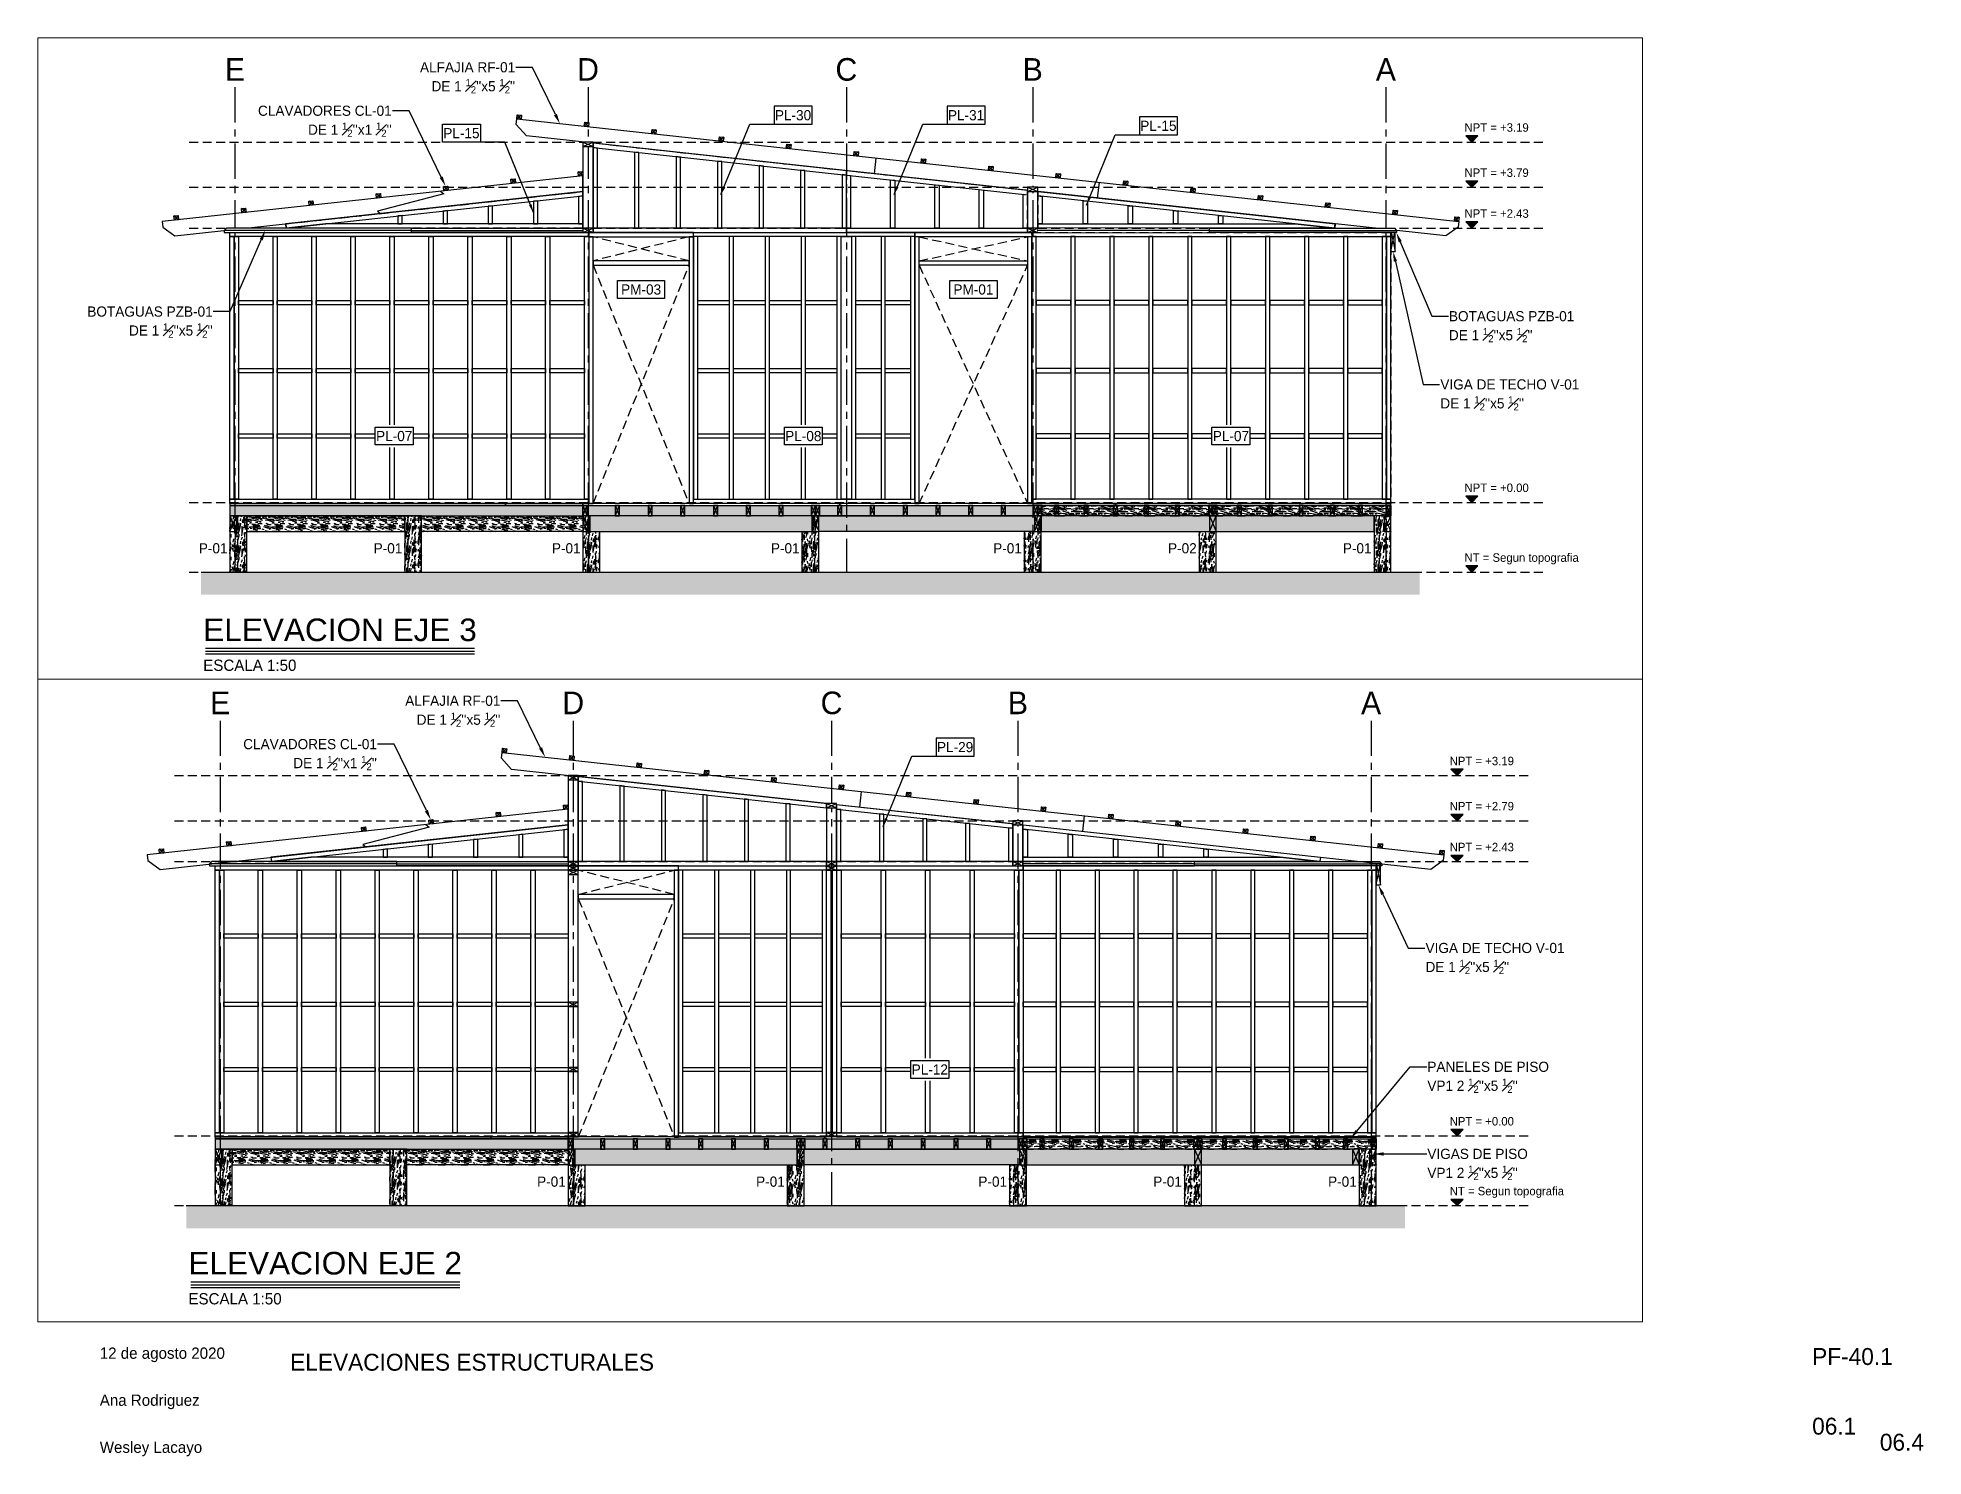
# Paper-space layout 'S-06.1' of a CAD drawing. Header units: millimetres. Extents: x 96.8 to 130.2, y 309.4 to 334.5.
# The model-space entities are those that its viewports show. They can reach past a viewport. Long polylines and large blocks are cut down to what shows.
import ezdxf
from ezdxf import colors
from ezdxf.entities.mleader import LeaderData, LeaderLine
from ezdxf.enums import TextEntityAlignment as Align
from ezdxf.math import Vec2, Vec3

# ---------------------------------------------------------------- set-up
doc = ezdxf.new("R2010")
doc.units = ezdxf.units.MM
doc.set_wipeout_variables(frame=1)
doc.linetypes.add('CENTER', pattern=[2, 1.25, -0.25, 0.25, -0.25])
doc.linetypes.add('HIDDEN2', pattern=[4.7625, 3.175, -1.5875])
for name, color, linetype in [('0 @ 0.5', 7, 'Continuous'), ('ALFAJIA', 3, 'Continuous'), ('CLAVADORES', 1, 'Continuous'), ('EJES', 2, 'CENTER'), ('EJES @ 0.5', 2, 'CENTER'), ('NIVELES', 2, 'Continuous'), ('NIVELES @ 0.5', 2, 'Continuous'), ('PANELES PARED', 2, 'Continuous'), ('PILOTES', 2, 'Continuous'), ('PROYECCION PANEL', 6, 'Continuous'), ('PZA', 3, 'Continuous'), ('TEXTO', 2, 'Continuous'), ('TEXTO @ 0.5', 2, 'Continuous'), ('TEXTOS TITULOS @ 0.5', 3, 'Continuous'), ('VIGAS DE PISO', 2, 'Continuous')]:
    doc.layers.add(name, color=color, linetype=linetype)
doc.styles.add('century gothic', font='GOTHIC.TTF')
doc.styles.add('century gothic smc', font='GOTHIC.TTF')
doc.styles.add('NOTAS', font='GOTHIC.TTF')
doc.styles.add('SMCtitulos', font='sanss___.ttf')
doc.styles.get("Standard").update_dxf_attribs({"font": 'arial.ttf'})
doc.dimstyles.new('ANOTATIVE 100 SMCONSTRUCCIONES', dxfattribs={"dimscale": 0, "dimtxt": 0.18, "dimasz": 0.15, "dimexe": 0.18, "dimexo": 0.09, "dimgap": 0.1, "dimtad": 1, "dimzin": 0, "dimdsep": 46, "dimtxsty": 'century gothic', "dimblk1": 'FLECHA1', "dimblk2": 'FLECHA1', "dimsah": 1, "dimcen": 0.18, "dimdle": 0.075, "dimclrd": 1, "dimclre": 1, "dimclrt": 2, "dimaunit": 1, "dimadec": 0, "dimazin": 0, "dimtfac": 0.75, "dimtix": 1, "dimtmove": 2, "dimatfit": 3, "dimfxl": 0.09, "dimtvp": 1.5, "dimtfill": 1, "dimtolj": 1, "dimtzin": 0, "dimarcsym": 0})
pattern_1 = [(0, (0.142, -6.01274), (0, 0.2), [0.04, -0.16]), (8.9726, (0.144, -6.120745), (1.200000005876, 0.199999525118), [0.0384708, -3.8086058]), (5.7105, (0.142, -6.108745), (1.800000034755, 0.19999710144), [0.0401996, -1.9697752]), (344.5779, (0.142, -6.048745), (2.1999999038893, -0.5999974677634), [0.0601664, -5.9564754]), (353.6599, (0.146, -5.982745), (0.200000063208, 4.086e-07), [0.0362216, -1.7748552]), (345.0686, (0.152, -6.096745), (0.799999998317, -0.199999673879), [0.0310484, -3.0737864]), (348.6901, (0.082, -5.980745), (0.2000000583, 7.413e-08), [0.0815844, -0.9382194]), (5.7105, (0.144, -6.138745), (1.800000034755, 0.19999710144), [0.0200998, -1.989875]), (0, (0.142, -6.05474), (0, 0.2), [0.02, -0.18]), (0, (0.102, -6.03074), (0, 0.2), [0.06, -0.14]), (11.3099, (0.142, -6.000745), (0.79999995433, 0.19999948721), [0.020396, -0.9994078]), (2.7263, (0.122, -6.074745), (4.0000000589947, 0.1999992035454), [0.0420476, -4.1627116]), (352.4054, (0.132, -6.080745), (1.599999971597, -0.19999873671), [0.0302654, -2.9962834]), (0, (0.122, -6.15674), (0, 0.2), [0.04, -0.16]), (358.8309, (0.102, -6.1667448), (0.2000000366479, 1.5360345e-07), [0.0980204, -9.70402]), (0, (0.102, -6.01674), (0, 0.2), [0.02, -0.18]), (0, (0.122, -6.00074), (0, 0.2), [0.02, -0.18]), (0, (0.032, -5.98274), (0, 0.2), [0.03, -0.17]), (350.5377, (0.086, -5.972745), (0.200000015444, 7.752e-08), [0.0608276, -1.1557248]), (0, (0.022, -5.97274), (0, 0.2), [0.04, -0.16]), (0, (0, -6.15274), (0, 0.2), [0.022, -0.178]), (0, (0.102, -6.14274), (0, 0.2), [0.02, -0.18]), (0, (0, -6.13674), (0, 0.2), [0.042, -0.158]), (5.4403, (0.102, -6.124745), (1.9999999402303, 0.199998956714), [0.04219, -4.1768144]), (0, (0.104, -6.10874), (0, 0.2), [0.038, -0.162]), (0, (0, -6.10474), (0, 0.2), [0.022, -0.178]), (358.8309, (0.024, -6.0727448), (0.2000000366479, 1.5360345e-07), [0.0980204, -9.70402]), (0, (0.042, -6.05474), (0, 0.2), [0.02, -0.18]), (0, (0.022, -6.04874), (0, 0.2), [0.02, -0.18]), (0, (0.102, -6.04874), (0, 0.2), [0.04, -0.16]), (0, (0.062, -6.04474), (0, 0.2), [0.02, -0.18]), (0, (0.022, -6.02074), (0, 0.2), [0.04, -0.16]), (19.6538, (0.076, -6.104745), (2.200000050424, 0.79999891494), [0.0297322, -2.9434812]), (11.3099, (0.042, -6.048745), (0.79999995433, 0.19999948721), [0.020396, -0.9994078]), (11.3099, (0.122, -6.058745), (0.79999995433, 0.19999948721), [0.020396, -0.9994078]), (5.7105, (0.062, -5.982745), (1.800000034755, 0.19999710144), [0.0200998, -1.989875]), (349.6952, (0, -5.968745), (1.199999995396, -0.19999893933), [0.0223606, -2.213707]), (348.6901, (0.022, -6.152745), (0.2000000583, 7.413e-08), [0.020396, -0.9994078]), (90, (0.042, -6.15674), (-0.2, 1e-17), [0, -0.2]), (346.6076, (0, -6.044745), (3.400000044994, -0.7999939065965), [0.043174, -4.2742308]), (11.3099, (0.122, -6.016745), (0.79999995433, 0.19999948721), [0.020396, -0.9994078]), (10.3048, (0.122, -6.142745), (0.999999957606, 0.199999208868), [0.0223606, -2.213707]), (348.6901, (0.062, -6.054745), (0.2000000583, 7.413e-08), [0.020396, -0.9994078]), (348.6901, (0.082, -6.044745), (0.2000000583, 7.413e-08), [0.020396, -0.9994078]), (341.5651, (0, -6.064745), (0.19999995825, 2.3367e-07), [0.0252982, -0.6071572]), (345.9638, (0.022, -5.996745), (0.19999992115, 2.4875e-07), [0.0824622, -0.7421588]), (343.3008, (0.062, -5.982745), (1.399999991533, -0.39999874641), [0.0626418, -2.025419]), (0, (0.062, -5.97274), (0, 0.2), [0.024, -0.176]), (345.9638, (0.042, -6.136745), (0.19999992115, 2.4875e-07), [0.0824622, -0.7421588]), (345.9638, (0.022, -6.122745), (0.19999992115, 2.4875e-07), [0.0824622, -0.7421588]), (345.9638, (0.022, -6.104745), (0.19999992115, 2.4875e-07), [0.0824622, -0.7421588]), (349.6952, (0, -6.016745), (1.199999995396, -0.19999893933), [0.0223606, -2.213707]), (345.9638, (0.062, -6.020745), (0.19999992115, 2.4875e-07), [0.041231, -0.78339]), (349.6952, (0, -6.080745), (1.199999995396, -0.19999893933), [0.0223606, -2.213707]), (357.6141, (0.104, -6.094745), (0.199999989185, 2.452822e-07), [0.0480416, -4.756123]), (349.6952, (0.082, -6.058745), (1.199999995396, -0.19999893933), [0.0223606, -2.213707]), (12.5288, (0.104, -6.062745), (0.800000095695, 0.199999860747), [0.018439, -1.8254698]), (349.5626, (0, -6.090745), (2.199999936494, -0.3999970687047), [0.0772788, -7.650591]), (351.8699, (0.076, -6.104745), (0.199999892184, -4.835e-08), [0.0282842, -1.3859292]), (4.7636, (0.022, -6.084745), (2.199999989955, 0.199998289923), [0.0481664, -2.3601524]), (0, (0.07, -6.08074), (0, 0.2), [0.062, -0.138]), (344.7449, (0, -5.990745), (0.799999942428, -0.199999664289), [0.0228036, -2.2575472]), (350.5377, (0.042, -6.156745), (0.200000015444, 7.752e-08), [0.0608276, -1.1557248]), (340.0169, (0, -6.114745), (0.599999976081, -0.19999986488), [0.0234094, -2.3175304]), (0, (0.162, -5.99674), (0, 0.2), [0.01, -0.19]), (0, (0.162, -6.08474), (0, 0.2), [0.02, -0.18]), (11.3099, (0.162, -6.156745), (0.79999995433, 0.19999948721), [0.020396, -0.9994078]), (0, (0.164, -6.13674), (0, 0.2), [0.036, -0.164]), (343.3008, (0.162, -6.030745), (1.399999991533, -0.39999874641), [0.0208806, -2.0671802]), (348.0207, (0.164, -6.072745), (3.7999999222511, -0.8002195416064), [0.0368014, -6.7101288]), (90, (0.162, -6.15674), (-0.2, 1e-17), [0, -0.2]), (0, (0.182, -6.15274), (0, 0.2), [0.018, -0.182]), (0, (0.182, -6.11474), (0, 0.2), [0.018, -0.182]), (0, (0.182, -6.10474), (0, 0.2), [0.018, -0.182]), (336.0376, (0.182, -6.036745), (1.400000005486, -0.599997330343), [0.0196978, -1.9500724]), (348.5163, (0.182, -6.0127448), (0.99999999677376, -0.2000310941214), [0.0183676, -13.043105]), (341.5651, (0.182, -6.084745), (0.19999995825, 2.3367e-07), [0.0189736, -0.6134816]), (347.4712, (0.182, -5.986745), (1.000000064082, -0.19999992061), [0.018439, -1.8254698])]
pattern_2 = [(0, (0.142, -14.87515), (0, 0.2), [0.04, -0.16]), (8.9726, (0.144, -14.983153), (1.200000005876, 0.199999525118), [0.0384708, -3.8086058]), (5.7105, (0.142, -14.971153), (1.800000034755, 0.19999710144), [0.0401996, -1.9697752]), (344.5779, (0.142, -14.9111526), (2.1999999038893, -0.5999974677634), [0.0601664, -5.9564754]), (353.6599, (0.146, -14.845153), (0.200000063208, 4.086e-07), [0.0362216, -1.7748552]), (345.0686, (0.152, -14.959153), (0.799999998317, -0.199999673879), [0.0310484, -3.0737864]), (348.6901, (0.082, -14.843153), (0.2000000583, 7.413e-08), [0.0815844, -0.9382194]), (5.7105, (0.144, -15.001153), (1.800000034755, 0.19999710144), [0.0200998, -1.989875]), (0, (0.142, -14.91715), (0, 0.2), [0.02, -0.18]), (0, (0.102, -14.89315), (0, 0.2), [0.06, -0.14]), (11.3099, (0.142, -14.863153), (0.79999995433, 0.19999948721), [0.020396, -0.9994078]), (2.7263, (0.122, -14.937153), (4.0000000589947, 0.1999992035454), [0.0420476, -4.1627116]), (352.4054, (0.132, -14.943153), (1.599999971597, -0.19999873671), [0.0302654, -2.9962834]), (0, (0.122, -15.01915), (0, 0.2), [0.04, -0.16]), (358.8309, (0.102, -15.0291526), (0.2000000366479, 1.5360345e-07), [0.0980204, -9.70402]), (0, (0.102, -14.87915), (0, 0.2), [0.02, -0.18]), (0, (0.122, -14.86315), (0, 0.2), [0.02, -0.18]), (0, (0.032, -14.84515), (0, 0.2), [0.03, -0.17]), (350.5377, (0.086, -14.835153), (0.200000015444, 7.752e-08), [0.0608276, -1.1557248]), (0, (0.022, -14.83515), (0, 0.2), [0.04, -0.16]), (0, (0, -15.01515), (0, 0.2), [0.022, -0.178]), (0, (0.102, -15.00515), (0, 0.2), [0.02, -0.18]), (0, (0, -14.99915), (0, 0.2), [0.042, -0.158]), (5.4403, (0.102, -14.987153), (1.9999999402303, 0.199998956714), [0.04219, -4.1768144]), (0, (0.104, -14.97115), (0, 0.2), [0.038, -0.162]), (0, (0, -14.96715), (0, 0.2), [0.022, -0.178]), (358.8309, (0.024, -14.9351526), (0.2000000366479, 1.5360345e-07), [0.0980204, -9.70402]), (0, (0.042, -14.91715), (0, 0.2), [0.02, -0.18]), (0, (0.022, -14.91115), (0, 0.2), [0.02, -0.18]), (0, (0.102, -14.91115), (0, 0.2), [0.04, -0.16]), (0, (0.062, -14.90715), (0, 0.2), [0.02, -0.18]), (0, (0.022, -14.88315), (0, 0.2), [0.04, -0.16]), (19.6538, (0.076, -14.967153), (2.200000050424, 0.79999891494), [0.0297322, -2.9434812]), (11.3099, (0.042, -14.911153), (0.79999995433, 0.19999948721), [0.020396, -0.9994078]), (11.3099, (0.122, -14.921153), (0.79999995433, 0.19999948721), [0.020396, -0.9994078]), (5.7105, (0.062, -14.845153), (1.800000034755, 0.19999710144), [0.0200998, -1.989875]), (349.6952, (0, -14.831153), (1.199999995396, -0.19999893933), [0.0223606, -2.213707]), (348.6901, (0.022, -15.015153), (0.2000000583, 7.413e-08), [0.020396, -0.9994078]), (90, (0.042, -15.01915), (-0.2, 1e-17), [0, -0.2]), (346.6076, (0, -14.907153), (3.400000044994, -0.7999939065965), [0.043174, -4.2742308]), (11.3099, (0.122, -14.879153), (0.79999995433, 0.19999948721), [0.020396, -0.9994078]), (10.3048, (0.122, -15.005153), (0.999999957606, 0.199999208868), [0.0223606, -2.213707]), (348.6901, (0.062, -14.917153), (0.2000000583, 7.413e-08), [0.020396, -0.9994078]), (348.6901, (0.082, -14.907153), (0.2000000583, 7.413e-08), [0.020396, -0.9994078]), (341.5651, (0, -14.92715), (0.19999995825, 2.3367e-07), [0.0252982, -0.6071572]), (345.9638, (0.022, -14.859153), (0.19999992115, 2.4875e-07), [0.0824622, -0.7421588]), (343.3008, (0.062, -14.845153), (1.399999991533, -0.39999874641), [0.0626418, -2.025419]), (0, (0.062, -14.83515), (0, 0.2), [0.024, -0.176]), (345.9638, (0.042, -14.999153), (0.19999992115, 2.4875e-07), [0.0824622, -0.7421588]), (345.9638, (0.022, -14.985153), (0.19999992115, 2.4875e-07), [0.0824622, -0.7421588]), (345.9638, (0.022, -14.967153), (0.19999992115, 2.4875e-07), [0.0824622, -0.7421588]), (349.6952, (0, -14.879153), (1.199999995396, -0.19999893933), [0.0223606, -2.213707]), (345.9638, (0.062, -14.883153), (0.19999992115, 2.4875e-07), [0.041231, -0.78339]), (349.6952, (0, -14.943153), (1.199999995396, -0.19999893933), [0.0223606, -2.213707]), (357.6141, (0.104, -14.957153), (0.199999989185, 2.452822e-07), [0.0480416, -4.756123]), (349.6952, (0.082, -14.921153), (1.199999995396, -0.19999893933), [0.0223606, -2.213707]), (12.5288, (0.104, -14.925153), (0.800000095695, 0.199999860747), [0.018439, -1.8254698]), (349.5626, (0, -14.9531526), (2.199999936494, -0.3999970687047), [0.0772788, -7.650591]), (351.8699, (0.076, -14.967153), (0.199999892184, -4.835e-08), [0.0282842, -1.3859292]), (4.7636, (0.022, -14.947153), (2.199999989955, 0.199998289923), [0.0481664, -2.3601524]), (0, (0.07, -14.94315), (0, 0.2), [0.062, -0.138]), (344.7449, (0, -14.853153), (0.799999942428, -0.199999664289), [0.0228036, -2.2575472]), (350.5377, (0.042, -15.019153), (0.200000015444, 7.752e-08), [0.0608276, -1.1557248]), (340.0169, (0, -14.977153), (0.599999976081, -0.19999986488), [0.0234094, -2.3175304]), (0, (0.162, -14.85915), (0, 0.2), [0.01, -0.19]), (0, (0.162, -14.94715), (0, 0.2), [0.02, -0.18]), (11.3099, (0.162, -15.019153), (0.79999995433, 0.19999948721), [0.020396, -0.9994078]), (0, (0.164, -14.99915), (0, 0.2), [0.036, -0.164]), (343.3008, (0.162, -14.893153), (1.399999991533, -0.39999874641), [0.0208806, -2.0671802]), (348.0207, (0.164, -14.9351526), (3.7999999222511, -0.8002195416064), [0.0368014, -6.7101288]), (90, (0.162, -15.01915), (-0.2, 1e-17), [0, -0.2]), (0, (0.182, -15.01515), (0, 0.2), [0.018, -0.182]), (0, (0.182, -14.97715), (0, 0.2), [0.018, -0.182]), (0, (0.182, -14.96715), (0, 0.2), [0.018, -0.182]), (336.0376, (0.182, -14.899153), (1.400000005486, -0.599997330343), [0.0196978, -1.9500724]), (348.5163, (0.182, -14.8751526), (0.99999999677376, -0.2000310941214), [0.0183676, -13.043105]), (341.5651, (0.182, -14.94715), (0.19999995825, 2.3367e-07), [0.0189736, -0.6134816]), (347.4712, (0.182, -14.849153), (1.000000064082, -0.19999992061), [0.018439, -1.8254698])]
pattern_3 = [(0, (0.142, 0.156), (0, 0.2), [0.04, -0.16]), (8.9726, (0.144, 0.048), (1.200000005876, 0.199999525118), [0.0384708, -3.8086058]), (5.7105, (0.142, 0.06), (1.800000034755, 0.19999710144), [0.0401996, -1.9697752]), (344.5779, (0.142, 0.12), (2.1999999038893, -0.5999974677634), [0.0601664, -5.9564754]), (353.6599, (0.146, 0.186), (0.200000063208, 4.086e-07), [0.0362216, -1.7748552]), (345.0686, (0.152, 0.072), (0.799999998317, -0.199999673879), [0.0310484, -3.0737864]), (348.6901, (0.082, 0.188), (0.2000000583, 7.413e-08), [0.0815844, -0.9382194]), (5.7105, (0.144, 0.03), (1.800000034755, 0.19999710144), [0.0200998, -1.989875]), (0, (0.142, 0.114), (0, 0.2), [0.02, -0.18]), (0, (0.102, 0.138), (0, 0.2), [0.06, -0.14]), (11.3099, (0.142, 0.168), (0.79999995433, 0.19999948721), [0.020396, -0.9994078]), (2.7263, (0.122, 0.094), (4.0000000589947, 0.1999992035454), [0.0420476, -4.1627116]), (352.4054, (0.132, 0.088), (1.599999971597, -0.19999873671), [0.0302654, -2.9962834]), (0, (0.122, 0.012), (0, 0.2), [0.04, -0.16]), (358.8309, (0.102, 0.002), (0.2000000366479, 1.5360345e-07), [0.0980204, -9.70402]), (0, (0.102, 0.152), (0, 0.2), [0.02, -0.18]), (0, (0.122, 0.168), (0, 0.2), [0.02, -0.18]), (0, (0.032, 0.186), (0, 0.2), [0.03, -0.17]), (350.5377, (0.086, 0.196), (0.200000015444, 7.752e-08), [0.0608276, -1.1557248]), (0, (0.022, 0.196), (0, 0.2), [0.04, -0.16]), (0, (0, 0.016), (0, 0.2), [0.022, -0.178]), (0, (0.102, 0.026), (0, 0.2), [0.02, -0.18]), (0, (0, 0.032), (0, 0.2), [0.042, -0.158]), (5.4403, (0.102, 0.044), (1.9999999402303, 0.199998956714), [0.04219, -4.1768144]), (0, (0.104, 0.06), (0, 0.2), [0.038, -0.162]), (0, (0, 0.064), (0, 0.2), [0.022, -0.178]), (358.8309, (0.024, 0.096), (0.2000000366479, 1.5360345e-07), [0.0980204, -9.70402]), (0, (0.042, 0.114), (0, 0.2), [0.02, -0.18]), (0, (0.022, 0.12), (0, 0.2), [0.02, -0.18]), (0, (0.102, 0.12), (0, 0.2), [0.04, -0.16]), (0, (0.062, 0.124), (0, 0.2), [0.02, -0.18]), (0, (0.022, 0.148), (0, 0.2), [0.04, -0.16]), (19.6538, (0.076, 0.064), (2.200000050424, 0.79999891494), [0.0297322, -2.9434812]), (11.3099, (0.042, 0.12), (0.79999995433, 0.19999948721), [0.020396, -0.9994078]), (11.3099, (0.122, 0.11), (0.79999995433, 0.19999948721), [0.020396, -0.9994078]), (5.7105, (0.062, 0.186), (1.800000034755, 0.19999710144), [0.0200998, -1.989875]), (349.6952, (0, 0.2), (1.199999995396, -0.19999893933), [0.0223606, -2.213707]), (348.6901, (0.022, 0.016), (0.2000000583, 7.413e-08), [0.020396, -0.9994078]), (90, (0.042, 0.012), (-0.2, 1e-17), [0, -0.2]), (346.6076, (0, 0.124), (3.400000044994, -0.7999939065965), [0.043174, -4.2742308]), (11.3099, (0.122, 0.152), (0.79999995433, 0.19999948721), [0.020396, -0.9994078]), (10.3048, (0.122, 0.026), (0.999999957606, 0.199999208868), [0.0223606, -2.213707]), (348.6901, (0.062, 0.114), (0.2000000583, 7.413e-08), [0.020396, -0.9994078]), (348.6901, (0.082, 0.124), (0.2000000583, 7.413e-08), [0.020396, -0.9994078]), (341.5651, (0, 0.104), (0.19999995825, 2.3367e-07), [0.0252982, -0.6071572]), (345.9638, (0.022, 0.172), (0.19999992115, 2.4875e-07), [0.0824622, -0.7421588]), (343.3008, (0.062, 0.186), (1.399999991533, -0.39999874641), [0.0626418, -2.025419]), (0, (0.062, 0.196), (0, 0.2), [0.024, -0.176]), (345.9638, (0.042, 0.032), (0.19999992115, 2.4875e-07), [0.0824622, -0.7421588]), (345.9638, (0.022, 0.046), (0.19999992115, 2.4875e-07), [0.0824622, -0.7421588]), (345.9638, (0.022, 0.064), (0.19999992115, 2.4875e-07), [0.0824622, -0.7421588]), (349.6952, (0, 0.152), (1.199999995396, -0.19999893933), [0.0223606, -2.213707]), (345.9638, (0.062, 0.148), (0.19999992115, 2.4875e-07), [0.041231, -0.78339]), (349.6952, (0, 0.088), (1.199999995396, -0.19999893933), [0.0223606, -2.213707]), (357.6141, (0.104, 0.074), (0.199999989185, 2.452822e-07), [0.0480416, -4.756123]), (349.6952, (0.082, 0.11), (1.199999995396, -0.19999893933), [0.0223606, -2.213707]), (12.5288, (0.104, 0.106), (0.800000095695, 0.199999860747), [0.018439, -1.8254698]), (349.5626, (0, 0.078), (2.199999936494, -0.3999970687047), [0.0772788, -7.650591]), (351.8699, (0.076, 0.064), (0.199999892184, -4.835e-08), [0.0282842, -1.3859292]), (4.7636, (0.022, 0.084), (2.199999989955, 0.199998289923), [0.0481664, -2.3601524]), (0, (0.07, 0.088), (0, 0.2), [0.062, -0.138]), (344.7449, (0, 0.178), (0.799999942428, -0.199999664289), [0.0228036, -2.2575472]), (350.5377, (0.042, 0.012), (0.200000015444, 7.752e-08), [0.0608276, -1.1557248]), (340.0169, (0, 0.054), (0.599999976081, -0.19999986488), [0.0234094, -2.3175304]), (0, (0.162, 0.172), (0, 0.2), [0.01, -0.19]), (0, (0.162, 0.084), (0, 0.2), [0.02, -0.18]), (11.3099, (0.162, 0.012), (0.79999995433, 0.19999948721), [0.020396, -0.9994078]), (0, (0.164, 0.032), (0, 0.2), [0.036, -0.164]), (343.3008, (0.162, 0.138), (1.399999991533, -0.39999874641), [0.0208806, -2.0671802]), (348.0207, (0.164, 0.096), (3.7999999222511, -0.8002195416064), [0.0368014, -6.7101288]), (90, (0.162, 0.012), (-0.2, 1e-17), [0, -0.2]), (0, (0.182, 0.016), (0, 0.2), [0.018, -0.182]), (0, (0.182, 0.054), (0, 0.2), [0.018, -0.182]), (0, (0.182, 0.064), (0, 0.2), [0.018, -0.182]), (336.0376, (0.182, 0.132), (1.400000005486, -0.599997330343), [0.0196978, -1.9500724]), (348.5163, (0.182, 0.156), (0.99999999677376, -0.2000310941214), [0.0183676, -13.043105]), (341.5651, (0.182, 0.084), (0.19999995825, 2.3367e-07), [0.0189736, -0.6134816]), (347.4712, (0.182, 0.182), (1.000000064082, -0.19999992061), [0.018439, -1.8254698])]

psp = doc.layouts.new('S-06.1')

# ---------------------------------------------------------------- texts
at = {"layer": 'TEXTO', "color": 2, "attachment_point": 1, "style": 'century gothic'}
for s, insert, char_height, width in [('12 de agosto 2020', (97.885, 311.32), 0.2, 3.7301), ('{\\H3.3333x;ELEVACIONES ESTRUCTURALES}', (101.257, 311.209), 0.09, 9.94155), ('PF-40.1', (128.207, 311.31), 0.3, 3.7301), ('Ana Rodriguez', (97.885, 310.487), 0.2, 3.7301), ('06.1', (128.207, 310.077), 0.3, 3.7301), ('Wesley Lacayo', (97.885, 309.654), 0.2, 3.7301), ('06.4', (129.406, 309.793), 0.3, 3.7301)]:
    psp.add_mtext(s, dxfattribs=dict(at, insert=insert, char_height=char_height, width=width))

msp = doc.modelspace()

# ---------------------------------------------------------------- texts
at = {"layer": 'TEXTO @ 0.5', "color": 2, "char_height": 0.09, "width": 0.23853, "attachment_point": 1, "style": 'century gothic'}
for s, insert in [('P-01 ', (19476.547, 4498.215)), ('P-01 ', (19478.486, 4498.215)), ('P-01 ', (19480.454, 4498.215)), ('P-01 ', (19482.002, 4498.215)), ('P-01 ', (19483.55, 4498.215)), ('P-01 ', (19473.421, 4489.352)), ('P-01 ', (19474.969, 4489.352)), ('P-01 ', (19476.547, 4489.352)), ('P-01 ', (19478.486, 4489.352)), ('P-01 ', (19480.454, 4489.352)), ('P-02 ', (19482.002, 4489.352)), ('P-01 ', (19483.55, 4489.352))]:
    msp.add_mtext(s, dxfattribs=dict(at, insert=insert))

# ---------------------------------------------------------------- blocks, each defined once
blk = doc.blocks.new('PP16')
at = {"layer": 'PANELES PARED', "color": 8, "linetype": 'HIDDEN2', "ltscale": 0.1}
for p, q in [((19450.723, 4512.236), (19451.683, 4512.45)), ((19450.723, 4512.45), (19451.683, 4512.236)), ((19450.723, 4510.088), (19451.683, 4512.198)), ((19450.723, 4512.198), (19451.683, 4510.088))]:
    blk.add_line(p, q, dxfattribs=at)
at = {"layer": 'PANELES PARED'}
for points in [[(19450.685, 4512.45), (19450.685, 4512.488), (19451.721, 4512.488), (19451.721, 4512.45)], [(19450.723, 4512.45), (19450.685, 4512.45), (19450.685, 4510.088), (19450.723, 4510.088)], [(19451.721, 4512.45), (19451.683, 4512.45), (19451.683, 4510.088), (19451.721, 4510.088)], [(19450.723, 4512.198), (19450.723, 4512.236), (19451.683, 4512.236), (19451.683, 4512.198)]]:
    blk.add_lwpolyline(points, close=True, dxfattribs=at)
blk = doc.blocks.new('PP17')
at = {"layer": 'PANELES PARED', "color": 8, "linetype": 'HIDDEN2', "ltscale": 0.1}
for p, q in [((19433.321, 4512.879), (19432.471, 4513.093)), ((19433.321, 4513.093), (19432.471, 4512.879)), ((19432.471, 4512.841), (19433.321, 4510.731)), ((19432.471, 4510.731), (19433.321, 4512.841))]:
    blk.add_line(p, q, dxfattribs=at)
at = {"layer": 'PANELES PARED'}
for points in [[(19432.433, 4513.131), (19432.433, 4513.093), (19433.359, 4513.093), (19433.359, 4513.131)], [(19432.471, 4513.093), (19432.433, 4513.093), (19432.433, 4510.731), (19432.471, 4510.731)], [(19433.359, 4513.093), (19433.321, 4513.093), (19433.321, 4510.731), (19433.359, 4510.731)], [(19432.471, 4512.879), (19432.471, 4512.841), (19433.321, 4512.841), (19433.321, 4512.879)]]:
    blk.add_lwpolyline(points, close=True, dxfattribs=at)
blk = doc.blocks.new('PP7')
at = {"layer": 'PANELES PARED'}
for points in [[(19430.093, 4526.298), (19430.093, 4526.336), (19426.915, 4526.336), (19426.915, 4526.298)], [(19426.915, 4523.974), (19426.953, 4523.974), (19426.953, 4526.298), (19426.915, 4526.298)], [(19427.26, 4523.974), (19427.298, 4523.974), (19427.298, 4526.298), (19427.26, 4526.298)], [(19427.604, 4523.974), (19427.642, 4523.974), (19427.642, 4526.298), (19427.604, 4526.298)], [(19427.949, 4523.974), (19427.987, 4523.974), (19427.987, 4526.298), (19427.949, 4526.298)], [(19428.294, 4523.974), (19428.332, 4523.974), (19428.332, 4526.298), (19428.294, 4526.298)], [(19428.638, 4523.974), (19428.676, 4523.974), (19428.676, 4526.298), (19428.638, 4526.298)], [(19428.983, 4523.974), (19429.021, 4523.974), (19429.021, 4526.298), (19428.983, 4526.298)], [(19429.328, 4523.974), (19429.366, 4523.974), (19429.366, 4526.298), (19429.328, 4526.298)], [(19429.673, 4523.974), (19429.711, 4523.974), (19429.711, 4526.298), (19429.673, 4526.298)], [(19430.017, 4523.974), (19430.055, 4523.974), (19430.055, 4526.298), (19430.017, 4526.298)], [(19430.055, 4523.974), (19430.093, 4523.974), (19430.093, 4526.298), (19430.055, 4526.298)], [(19427.26, 4525.695), (19427.26, 4525.733), (19426.953, 4525.733), (19426.953, 4525.695)], [(19427.604, 4525.695), (19427.604, 4525.733), (19427.298, 4525.733), (19427.298, 4525.695)], [(19427.949, 4525.695), (19427.949, 4525.733), (19427.642, 4525.733), (19427.642, 4525.695)], [(19428.294, 4525.695), (19428.294, 4525.733), (19427.987, 4525.733), (19427.987, 4525.695)], [(19428.638, 4525.695), (19428.638, 4525.733), (19428.332, 4525.733), (19428.332, 4525.695)], [(19428.983, 4525.695), (19428.983, 4525.733), (19428.676, 4525.733), (19428.676, 4525.695)], [(19429.328, 4525.695), (19429.328, 4525.733), (19429.021, 4525.733), (19429.021, 4525.695)], [(19429.673, 4525.695), (19429.673, 4525.733), (19429.366, 4525.733), (19429.366, 4525.695)], [(19430.017, 4525.695), (19430.017, 4525.733), (19429.711, 4525.733), (19429.711, 4525.695)], [(19427.26, 4525.092), (19427.26, 4525.13), (19426.953, 4525.13), (19426.953, 4525.092)], [(19427.604, 4525.092), (19427.604, 4525.13), (19427.298, 4525.13), (19427.298, 4525.092)], [(19427.949, 4525.092), (19427.949, 4525.13), (19427.642, 4525.13), (19427.642, 4525.092)], [(19428.294, 4525.092), (19428.294, 4525.13), (19427.987, 4525.13), (19427.987, 4525.092)], [(19428.638, 4525.092), (19428.638, 4525.13), (19428.332, 4525.13), (19428.332, 4525.092)], [(19428.983, 4525.092), (19428.983, 4525.13), (19428.676, 4525.13), (19428.676, 4525.092)], [(19429.328, 4525.092), (19429.328, 4525.13), (19429.021, 4525.13), (19429.021, 4525.092)], [(19429.673, 4525.092), (19429.673, 4525.13), (19429.366, 4525.13), (19429.366, 4525.092)], [(19430.017, 4525.092), (19430.017, 4525.13), (19429.711, 4525.13), (19429.711, 4525.092)], [(19427.26, 4524.514), (19427.26, 4524.552), (19426.953, 4524.552), (19426.953, 4524.514)], [(19427.604, 4524.514), (19427.604, 4524.552), (19427.298, 4524.552), (19427.298, 4524.514)], [(19427.949, 4524.514), (19427.949, 4524.552), (19427.642, 4524.552), (19427.642, 4524.514)], [(19428.294, 4524.514), (19428.294, 4524.552), (19427.987, 4524.552), (19427.987, 4524.514)], [(19428.638, 4524.514), (19428.638, 4524.552), (19428.332, 4524.552), (19428.332, 4524.514)], [(19428.983, 4524.514), (19428.983, 4524.552), (19428.676, 4524.552), (19428.676, 4524.514)], [(19429.328, 4524.514), (19429.328, 4524.552), (19429.021, 4524.552), (19429.021, 4524.514)], [(19429.673, 4524.514), (19429.673, 4524.552), (19429.366, 4524.552), (19429.366, 4524.514)], [(19430.017, 4524.514), (19430.017, 4524.552), (19429.711, 4524.552), (19429.711, 4524.514)], [(19430.093, 4523.936), (19430.093, 4523.974), (19426.915, 4523.974), (19426.915, 4523.936)]]:
    blk.add_lwpolyline(points, close=True, dxfattribs=at)
blk = doc.blocks.new('IKK')
at = {"layer": 'PANELES PARED', "color": 250}
for points in [[(19489.227, 4507.096), (19489.227, 4507.134), (19486.101, 4507.134), (19486.101, 4507.096)], [(19486.394, 4504.772), (19486.432, 4504.772), (19486.432, 4507.096), (19486.394, 4507.096)], [(19486.739, 4504.772), (19486.777, 4504.772), (19486.777, 4507.096), (19486.739, 4507.096)], [(19487.083, 4504.772), (19487.121, 4504.772), (19487.121, 4507.096), (19487.083, 4507.096)], [(19487.428, 4504.772), (19487.466, 4504.772), (19487.466, 4507.096), (19487.428, 4507.096)], [(19487.773, 4504.772), (19487.811, 4504.772), (19487.811, 4507.096), (19487.773, 4507.096)], [(19488.117, 4504.772), (19488.155, 4504.772), (19488.155, 4507.096), (19488.117, 4507.096)], [(19488.462, 4504.772), (19488.5, 4504.772), (19488.5, 4507.096), (19488.462, 4507.096)], [(19488.807, 4504.772), (19488.845, 4504.772), (19488.845, 4507.096), (19488.807, 4507.096)], [(19489.151, 4504.772), (19489.189, 4504.772), (19489.189, 4507.096), (19489.151, 4507.096)], [(19489.189, 4504.772), (19489.227, 4504.772), (19489.227, 4507.096), (19489.189, 4507.096)], [(19486.394, 4506.494), (19486.394, 4506.532), (19486.101, 4506.532), (19486.101, 4506.494)], [(19486.739, 4506.494), (19486.739, 4506.532), (19486.432, 4506.532), (19486.432, 4506.494)], [(19487.083, 4506.494), (19487.083, 4506.532), (19486.777, 4506.532), (19486.777, 4506.494)], [(19487.428, 4506.494), (19487.428, 4506.532), (19487.121, 4506.532), (19487.121, 4506.494)], [(19487.773, 4506.494), (19487.773, 4506.532), (19487.466, 4506.532), (19487.466, 4506.494)], [(19488.117, 4506.494), (19488.117, 4506.532), (19487.811, 4506.532), (19487.811, 4506.494)], [(19488.462, 4506.494), (19488.462, 4506.532), (19488.155, 4506.532), (19488.155, 4506.494)], [(19488.807, 4506.494), (19488.807, 4506.532), (19488.5, 4506.532), (19488.5, 4506.494)], [(19489.151, 4506.494), (19489.151, 4506.532), (19488.845, 4506.532), (19488.845, 4506.494)], [(19486.394, 4505.891), (19486.394, 4505.929), (19486.101, 4505.929), (19486.101, 4505.891)], [(19486.739, 4505.891), (19486.739, 4505.929), (19486.432, 4505.929), (19486.432, 4505.891)], [(19487.083, 4505.891), (19487.083, 4505.929), (19486.777, 4505.929), (19486.777, 4505.891)], [(19487.428, 4505.891), (19487.428, 4505.929), (19487.121, 4505.929), (19487.121, 4505.891)], [(19487.773, 4505.891), (19487.773, 4505.929), (19487.466, 4505.929), (19487.466, 4505.891)], [(19488.117, 4505.891), (19488.117, 4505.929), (19487.811, 4505.929), (19487.811, 4505.891)], [(19488.462, 4505.891), (19488.462, 4505.929), (19488.155, 4505.929), (19488.155, 4505.891)], [(19488.807, 4505.891), (19488.807, 4505.929), (19488.5, 4505.929), (19488.5, 4505.891)], [(19489.151, 4505.891), (19489.151, 4505.929), (19488.845, 4505.929), (19488.845, 4505.891)], [(19486.394, 4505.313), (19486.394, 4505.351), (19486.101, 4505.351), (19486.101, 4505.313)], [(19486.739, 4505.313), (19486.739, 4505.351), (19486.432, 4505.351), (19486.432, 4505.313)], [(19487.083, 4505.313), (19487.083, 4505.351), (19486.777, 4505.351), (19486.777, 4505.313)], [(19487.428, 4505.313), (19487.428, 4505.351), (19487.121, 4505.351), (19487.121, 4505.313)], [(19487.773, 4505.313), (19487.773, 4505.351), (19487.466, 4505.351), (19487.466, 4505.313)], [(19488.117, 4505.313), (19488.117, 4505.351), (19487.811, 4505.351), (19487.811, 4505.313)], [(19488.462, 4505.313), (19488.462, 4505.351), (19488.155, 4505.351), (19488.155, 4505.313)], [(19488.807, 4505.313), (19488.807, 4505.351), (19488.5, 4505.351), (19488.5, 4505.313)], [(19489.151, 4505.313), (19489.151, 4505.351), (19488.845, 4505.351), (19488.845, 4505.313)], [(19489.227, 4504.734), (19489.227, 4504.772), (19486.101, 4504.772), (19486.101, 4504.734)]]:
    blk.add_lwpolyline(points, close=True, dxfattribs=at)
blk = doc.blocks.new('P01')
h = blk.add_hatch()
h.set_pattern_fill('MADERA_03', color=250, scale=0.2, angle=90, pattern_type=2)
h.set_pattern_definition([(90, (-0.156, 0.142), (-0.2, 1e-17), [0.04, -0.16]), (98.9726, (-0.048, 0.144), (-0.199999525118, 1.200000005876), [0.0384708, -3.8086058]), (95.7105, (-0.06, 0.142), (-0.19999710144, 1.800000034755), [0.0401996, -1.9697752]), (74.5779, (-0.12, 0.142), (0.5999974677634, 2.1999999038893), [0.0601664, -5.9564754]), (83.6599, (-0.186, 0.146), (-4.086e-07, 0.200000063208), [0.0362216, -1.7748552]), (75.0686, (-0.072, 0.152), (0.199999673879, 0.799999998317), [0.0310484, -3.0737864]), (78.6901, (-0.188, 0.082), (-7.413e-08, 0.2000000583), [0.0815844, -0.9382194]), (95.7105, (-0.03, 0.144), (-0.19999710144, 1.800000034755), [0.0200998, -1.989875]), (90, (-0.114, 0.142), (-0.2, 1e-17), [0.02, -0.18]), (90, (-0.138, 0.102), (-0.2, 1e-17), [0.06, -0.14]), (101.3099, (-0.168, 0.142), (-0.19999948721, 0.79999995433), [0.020396, -0.9994078]), (92.7263, (-0.094, 0.122), (-0.1999992035454, 4.0000000589947), [0.0420476, -4.1627116]), (82.4054, (-0.088, 0.132), (0.19999873671, 1.599999971597), [0.0302654, -2.9962834]), (90, (-0.012, 0.122), (-0.2, 1e-17), [0.04, -0.16]), (88.8309, (-0.002, 0.102), (-1.5360345e-07, 0.2000000366479), [0.0980204, -9.70402]), (90, (-0.152, 0.102), (-0.2, 1e-17), [0.02, -0.18]), (90, (-0.168, 0.122), (-0.2, 1e-17), [0.02, -0.18]), (90, (-0.186, 0.032), (-0.2, 1e-17), [0.03, -0.17]), (80.5377, (-0.196, 0.086), (-7.752e-08, 0.200000015444), [0.0608276, -1.1557248]), (90, (-0.196, 0.022), (-0.2, 1e-17), [0.04, -0.16]), (90, (-0.016, 1e-18), (-0.2, 1e-17), [0.022, -0.178]), (90, (-0.026, 0.102), (-0.2, 1e-17), [0.02, -0.18]), (90, (-0.032, 2e-18), (-0.2, 1e-17), [0.042, -0.158]), (95.4403, (-0.044, 0.102), (-0.199998956714, 1.9999999402303), [0.04219, -4.1768144]), (90, (-0.06, 0.104), (-0.2, 1e-17), [0.038, -0.162]), (90, (-0.064, 4e-18), (-0.2, 1e-17), [0.022, -0.178]), (88.8309, (-0.096, 0.024), (-1.5360345e-07, 0.2000000366479), [0.0980204, -9.70402]), (90, (-0.114, 0.042), (-0.2, 1e-17), [0.02, -0.18]), (90, (-0.12, 0.022), (-0.2, 1e-17), [0.02, -0.18]), (90, (-0.12, 0.102), (-0.2, 1e-17), [0.04, -0.16]), (90, (-0.124, 0.062), (-0.2, 1e-17), [0.02, -0.18]), (90, (-0.148, 0.022), (-0.2, 1e-17), [0.04, -0.16]), (109.6538, (-0.064, 0.076), (-0.79999891494, 2.200000050424), [0.0297322, -2.9434812]), (101.3099, (-0.12, 0.042), (-0.19999948721, 0.79999995433), [0.020396, -0.9994078]), (101.3099, (-0.11, 0.122), (-0.19999948721, 0.79999995433), [0.020396, -0.9994078]), (95.7105, (-0.186, 0.062), (-0.19999710144, 1.800000034755), [0.0200998, -1.989875]), (79.6952, (-0.2, 1e-17), (0.19999893933, 1.199999995396), [0.0223606, -2.213707]), (78.6901, (-0.016, 0.022), (-7.413e-08, 0.2000000583), [0.020396, -0.9994078]), (180, (-0.012, 0.042), (-2e-17, -0.2), [0, -0.2]), (76.6076, (-0.124, 8e-18), (0.7999939065965, 3.400000044994), [0.043174, -4.2742308]), (101.3099, (-0.152, 0.122), (-0.19999948721, 0.79999995433), [0.020396, -0.9994078]), (100.3048, (-0.026, 0.122), (-0.199999208868, 0.999999957606), [0.0223606, -2.213707]), (78.6901, (-0.114, 0.062), (-7.413e-08, 0.2000000583), [0.020396, -0.9994078]), (78.6901, (-0.124, 0.082), (-7.413e-08, 0.2000000583), [0.020396, -0.9994078]), (71.5651, (-0.104, 6e-18), (-2.3367e-07, 0.19999995825), [0.0252982, -0.6071572]), (75.9638, (-0.172, 0.022), (-2.4875e-07, 0.19999992115), [0.0824622, -0.7421588]), (73.3008, (-0.186, 0.062), (0.39999874641, 1.399999991533), [0.0626418, -2.025419]), (90, (-0.196, 0.062), (-0.2, 1e-17), [0.024, -0.176]), (75.9638, (-0.032, 0.042), (-2.4875e-07, 0.19999992115), [0.0824622, -0.7421588]), (75.9638, (-0.046, 0.022), (-2.4875e-07, 0.19999992115), [0.0824622, -0.7421588]), (75.9638, (-0.064, 0.022), (-2.4875e-07, 0.19999992115), [0.0824622, -0.7421588]), (79.6952, (-0.152, 9e-18), (0.19999893933, 1.199999995396), [0.0223606, -2.213707]), (75.9638, (-0.148, 0.062), (-2.4875e-07, 0.19999992115), [0.041231, -0.78339]), (79.6952, (-0.088, 5e-18), (0.19999893933, 1.199999995396), [0.0223606, -2.213707]), (87.6141, (-0.074, 0.104), (-2.452822e-07, 0.199999989185), [0.0480416, -4.756123]), (79.6952, (-0.11, 0.082), (0.19999893933, 1.199999995396), [0.0223606, -2.213707]), (102.5288, (-0.106, 0.104), (-0.199999860747, 0.800000095695), [0.018439, -1.8254698]), (79.5626, (-0.078, 5e-18), (0.3999970687047, 2.199999936494), [0.0772788, -7.650591]), (81.8699, (-0.064, 0.076), (4.835e-08, 0.199999892184), [0.0282842, -1.3859292]), (94.7636, (-0.084, 0.022), (-0.199998289923, 2.199999989955), [0.0481664, -2.3601524]), (90, (-0.088, 0.07), (-0.2, 1e-17), [0.062, -0.138]), (74.7449, (-0.178, 1e-17), (0.199999664289, 0.799999942428), [0.0228036, -2.2575472]), (80.5377, (-0.012, 0.042), (-7.752e-08, 0.200000015444), [0.0608276, -1.1557248]), (70.0169, (-0.054, 3e-18), (0.19999986488, 0.599999976081), [0.0234094, -2.3175304]), (90, (-0.172, 0.162), (-0.2, 1e-17), [0.01, -0.19]), (90, (-0.084, 0.162), (-0.2, 1e-17), [0.02, -0.18]), (101.3099, (-0.012, 0.162), (-0.19999948721, 0.79999995433), [0.020396, -0.9994078]), (90, (-0.032, 0.164), (-0.2, 1e-17), [0.036, -0.164]), (73.3008, (-0.138, 0.162), (0.39999874641, 1.399999991533), [0.0208806, -2.0671802]), (78.0207, (-0.096, 0.164), (0.8002195416064, 3.7999999222511), [0.0368014, -6.7101288]), (180, (-0.012, 0.162), (-2e-17, -0.2), [0, -0.2]), (90, (-0.016, 0.182), (-0.2, 1e-17), [0.018, -0.182]), (90, (-0.054, 0.182), (-0.2, 1e-17), [0.018, -0.182]), (90, (-0.064, 0.182), (-0.2, 1e-17), [0.018, -0.182]), (66.0376, (-0.132, 0.182), (0.599997330343, 1.400000005486), [0.0196978, -1.9500724]), (78.5163, (-0.156, 0.182), (0.2000310941214, 0.99999999677376), [0.0183676, -13.043105]), (71.5651, (-0.084, 0.182), (-2.3367e-07, 0.19999995825), [0.0189736, -0.6134816]), (77.4712, (-0.182, 0.182), (0.19999992061, 1.000000064082), [0.018439, -1.8254698])])
h.paths.add_polyline_path([(19444.003, 4504.126), (19444.153, 4504.126), (19444.153, 4504.626), (19444.003, 4504.626)])
blk.add_lwpolyline([(19444.003, 4504.126), (19444.153, 4504.126), (19444.153, 4504.626), (19444.003, 4504.626)], close=True)
blk = doc.blocks.new('ejes')
at = {"color": 2, "linetype": 'Continuous'}
blk.add_wipeout([(-0.109, 0.275), (-0.065, 0.291), (-0.006, 0.3), (0.06, 0.297), (0.095, 0.288), (0.16, 0.261), (0.183, 0.246), (0.215, 0.22), (0.241, 0.193), (0.271, 0.149), (0.271, 0.149), (0.292, 0.103), (0.304, 0.065), (0.309, 0.032), (0.31, 0.001), (0.309, -0.027), (0.309, -0.027), (0.3, -0.077), (0.288, -0.113), (0.279, -0.133), (0.259, -0.168), (0.238, -0.195), (0.219, -0.215), (0.19, -0.24), (0.159, -0.26), (0.125, -0.277), (0.089, -0.289), (0.046, -0.297), (0.01, -0.299), (-0.037, -0.296), (-0.069, -0.289), (-0.097, -0.279), (-0.144, -0.256), (-0.171, -0.238), (-0.192, -0.221), (-0.215, -0.197), (-0.215, -0.197), (-0.257, -0.136), (-0.272, -0.101), (-0.272, -0.101), (-0.287, -0.034), (-0.29, 0.001), (-0.287, 0.036), (-0.281, 0.07), (-0.273, 0.099), (-0.258, 0.134), (-0.234, 0.174), (-0.216, 0.198), (-0.197, 0.217), (-0.175, 0.236), (-0.154, 0.251), (-0.126, 0.268), (-0.126, 0.268), (-0.118, 0.272)], dxfattribs=at)
at = {"layer": 'EJES', "color": 3}
blk.add_attdef('EJES', text='', height=0.3, dxfattribs=at).set_placement((0.01, -0.174), align=Align.CENTER)
blk = doc.blocks.new('*U13')
at = {"color": 2}
blk.add_line((0, 0.052), (4.761, 0.052), dxfattribs=at)
at = {"color": 250}
blk.add_line((0, 0), (4.761, 0), dxfattribs=at)
at = {"color": 7}
blk.add_line((0, -0.047), (4.761, -0.047), dxfattribs=at)
at = {"color": 0, "linetype": 'ByBlock', "lineweight": -2, "style": 'NOTAS'}
for tag, p in [('1TITLE', (0.027, 1.014)), ('2TITLE', (-0.043, 0.181))]:
    blk.add_attdef(tag, p, '', height=0.3, dxfattribs=at)
blk.add_attdef('SCALE', text='', height=0.18, dxfattribs=at).set_placement((-0.043, -0.148), align=Align.TOP_LEFT)
blk = doc.blocks.new('KIIJ')
at = {"layer": 'PANELES PARED', "color": 250, "linetype": 'HIDDEN2', "ltscale": 0.1}
for p, q in [((19491.099, 4502.884), (19491.949, 4503.098)), ((19491.949, 4502.884), (19491.099, 4503.098)), ((19491.099, 4502.846), (19491.949, 4500.736)), ((19491.099, 4500.736), (19491.949, 4502.846))]:
    blk.add_line(p, q, dxfattribs=at)
at = {"layer": 'PANELES PARED', "color": 250}
for points in [[(19491.099, 4503.136), (19491.099, 4503.098), (19491.987, 4503.098), (19491.987, 4503.136)], [(19491.987, 4503.098), (19491.949, 4503.098), (19491.949, 4500.736), (19491.987, 4500.736)], [(19491.987, 4503.098), (19491.987, 4503.136), (19493.296, 4503.136), (19493.296, 4503.098)], [(19491.987, 4500.774), (19492.025, 4500.774), (19492.025, 4503.098), (19491.987, 4503.098)], [(19492.305, 4500.774), (19492.343, 4500.774), (19492.343, 4503.098), (19492.305, 4503.098)], [(19492.623, 4500.774), (19492.661, 4500.774), (19492.661, 4503.098), (19492.623, 4503.098)], [(19492.941, 4500.774), (19492.979, 4500.774), (19492.979, 4503.098), (19492.941, 4503.098)], [(19493.258, 4500.774), (19493.296, 4500.774), (19493.296, 4503.098), (19493.258, 4503.098)], [(19491.099, 4502.884), (19491.099, 4502.846), (19491.949, 4502.846), (19491.949, 4502.884)], [(19492.025, 4502.496), (19492.025, 4502.534), (19492.305, 4502.534), (19492.305, 4502.496)], [(19492.343, 4502.496), (19492.343, 4502.534), (19492.623, 4502.534), (19492.623, 4502.496)], [(19492.661, 4502.496), (19492.661, 4502.534), (19492.941, 4502.534), (19492.941, 4502.496)], [(19492.979, 4502.496), (19492.979, 4502.534), (19493.258, 4502.534), (19493.258, 4502.496)], [(19492.025, 4501.893), (19492.025, 4501.931), (19492.305, 4501.931), (19492.305, 4501.893)], [(19492.343, 4501.893), (19492.343, 4501.931), (19492.623, 4501.931), (19492.623, 4501.893)], [(19492.661, 4501.893), (19492.661, 4501.931), (19492.941, 4501.931), (19492.941, 4501.893)], [(19492.979, 4501.893), (19492.979, 4501.931), (19493.258, 4501.931), (19493.258, 4501.893)], [(19492.025, 4501.315), (19492.025, 4501.353), (19492.305, 4501.353), (19492.305, 4501.315)], [(19492.343, 4501.315), (19492.343, 4501.353), (19492.623, 4501.353), (19492.623, 4501.315)], [(19492.661, 4501.315), (19492.661, 4501.353), (19492.941, 4501.353), (19492.941, 4501.315)], [(19492.979, 4501.315), (19492.979, 4501.353), (19493.258, 4501.353), (19493.258, 4501.315)], [(19491.987, 4500.736), (19491.987, 4500.774), (19493.296, 4500.774), (19493.296, 4500.736)]]:
    blk.add_lwpolyline(points, close=True, dxfattribs=at)
blk = doc.blocks.new('PP12')
at = {"layer": 'PANELES PARED'}
for points in [[(19461.453, 4523.455), (19461.453, 4523.417), (19459.803, 4523.417), (19459.803, 4523.455)], [(19459.841, 4521.093), (19459.803, 4521.093), (19459.803, 4523.417), (19459.841, 4523.417)], [(19460.234, 4521.093), (19460.196, 4521.093), (19460.196, 4523.417), (19460.234, 4523.417)], [(19460.628, 4521.093), (19460.59, 4521.093), (19460.59, 4523.417), (19460.628, 4523.417)], [(19461.021, 4521.093), (19460.983, 4521.093), (19460.983, 4523.417), (19461.021, 4523.417)], [(19461.415, 4521.093), (19461.377, 4521.093), (19461.377, 4523.417), (19461.415, 4523.417)], [(19461.453, 4521.093), (19461.415, 4521.093), (19461.415, 4523.417), (19461.453, 4523.417)], [(19460.196, 4522.853), (19460.196, 4522.815), (19459.841, 4522.815), (19459.841, 4522.853)], [(19460.59, 4522.853), (19460.59, 4522.815), (19460.234, 4522.815), (19460.234, 4522.853)], [(19460.983, 4522.853), (19460.983, 4522.815), (19460.628, 4522.815), (19460.628, 4522.853)], [(19461.377, 4522.853), (19461.377, 4522.815), (19461.021, 4522.815), (19461.021, 4522.853)], [(19460.196, 4522.25), (19460.196, 4522.212), (19459.841, 4522.212), (19459.841, 4522.25)], [(19460.59, 4522.25), (19460.59, 4522.212), (19460.234, 4522.212), (19460.234, 4522.25)], [(19460.983, 4522.25), (19460.983, 4522.212), (19460.628, 4522.212), (19460.628, 4522.25)], [(19461.377, 4522.25), (19461.377, 4522.212), (19461.021, 4522.212), (19461.021, 4522.25)], [(19460.196, 4521.672), (19460.196, 4521.634), (19459.841, 4521.634), (19459.841, 4521.672)], [(19460.59, 4521.672), (19460.59, 4521.634), (19460.234, 4521.634), (19460.234, 4521.672)], [(19460.983, 4521.672), (19460.983, 4521.634), (19460.628, 4521.634), (19460.628, 4521.672)], [(19461.377, 4521.672), (19461.377, 4521.634), (19461.021, 4521.634), (19461.021, 4521.672)], [(19461.453, 4521.093), (19461.453, 4521.055), (19459.803, 4521.055), (19459.803, 4521.093)]]:
    blk.add_lwpolyline(points, close=True, dxfattribs=at)
blk = doc.blocks.new('PP8')
at = {"layer": 'PANELES PARED'}
for points in [[(19423.918, 4526.298), (19423.918, 4526.336), (19425.879, 4526.336), (19425.879, 4526.298)], [(19423.918, 4523.974), (19423.956, 4523.974), (19423.956, 4526.298), (19423.918, 4526.298)], [(19424.235, 4523.974), (19424.273, 4523.974), (19424.273, 4526.298), (19424.235, 4526.298)], [(19424.553, 4523.974), (19424.591, 4523.974), (19424.591, 4526.298), (19424.553, 4526.298)], [(19424.871, 4523.974), (19424.909, 4523.974), (19424.909, 4526.298), (19424.871, 4526.298)], [(19425.189, 4523.974), (19425.227, 4523.974), (19425.227, 4526.298), (19425.189, 4526.298)], [(19425.227, 4526.298), (19425.317, 4526.298), (19425.317, 4523.974), (19425.227, 4523.974)], [(19425.317, 4523.974), (19425.355, 4523.974), (19425.355, 4526.298), (19425.317, 4526.298)], [(19425.579, 4523.974), (19425.617, 4523.974), (19425.617, 4526.298), (19425.579, 4526.298)], [(19425.841, 4523.974), (19425.879, 4523.974), (19425.879, 4526.298), (19425.841, 4526.298)], [(19423.956, 4525.695), (19423.956, 4525.733), (19424.235, 4525.733), (19424.235, 4525.695)], [(19424.273, 4525.695), (19424.273, 4525.733), (19424.553, 4525.733), (19424.553, 4525.695)], [(19424.591, 4525.695), (19424.591, 4525.733), (19424.871, 4525.733), (19424.871, 4525.695)], [(19424.909, 4525.695), (19424.909, 4525.733), (19425.189, 4525.733), (19425.189, 4525.695)], [(19425.355, 4525.695), (19425.355, 4525.733), (19425.579, 4525.733), (19425.579, 4525.695)], [(19425.617, 4525.695), (19425.617, 4525.733), (19425.841, 4525.733), (19425.841, 4525.695)], [(19423.956, 4525.092), (19423.956, 4525.13), (19424.235, 4525.13), (19424.235, 4525.092)], [(19424.273, 4525.092), (19424.273, 4525.13), (19424.553, 4525.13), (19424.553, 4525.092)], [(19424.591, 4525.092), (19424.591, 4525.13), (19424.871, 4525.13), (19424.871, 4525.092)], [(19424.909, 4525.092), (19424.909, 4525.13), (19425.189, 4525.13), (19425.189, 4525.092)], [(19425.355, 4525.092), (19425.355, 4525.13), (19425.579, 4525.13), (19425.579, 4525.092)], [(19425.617, 4525.092), (19425.617, 4525.13), (19425.841, 4525.13), (19425.841, 4525.092)], [(19423.956, 4524.514), (19423.956, 4524.552), (19424.235, 4524.552), (19424.235, 4524.514)], [(19424.273, 4524.514), (19424.273, 4524.552), (19424.553, 4524.552), (19424.553, 4524.514)], [(19424.591, 4524.514), (19424.591, 4524.552), (19424.871, 4524.552), (19424.871, 4524.514)], [(19424.909, 4524.514), (19424.909, 4524.552), (19425.189, 4524.552), (19425.189, 4524.514)], [(19425.355, 4524.514), (19425.355, 4524.552), (19425.579, 4524.552), (19425.579, 4524.514)], [(19425.617, 4524.514), (19425.617, 4524.552), (19425.841, 4524.552), (19425.841, 4524.514)], [(19423.918, 4523.936), (19423.918, 4523.974), (19425.879, 4523.974), (19425.879, 4523.936)]]:
    blk.add_lwpolyline(points, close=True, dxfattribs=at)
blk = doc.blocks.new('CL1')
at = {"layer": 'CLAVADORES'}
for p, q in [((19443.502, 4507.507), (19443.54, 4507.469)), ((19443.502, 4507.469), (19443.54, 4507.507))]:
    blk.add_line(p, q, dxfattribs=at)
blk.add_lwpolyline([(19443.502, 4507.469), (19443.54, 4507.469), (19443.54, 4507.507), (19443.502, 4507.507)], close=True, dxfattribs=at)
blk = doc.blocks.new('PL01')
at = {"layer": 'PANELES PARED'}
for points in [[(19444.531, 4507.172), (19447.159, 4507.458), (19447.159, 4507.496), (19444.527, 4507.21), (19444.531, 4507.172)], [(19444.531, 4507.172), (19447.159, 4507.172), (19447.159, 4507.21), (19444.881, 4507.21), (19444.531, 4507.172)]]:
    blk.add_lwpolyline(points, dxfattribs=at)
for points in [[(19445.921, 4507.21), (19445.959, 4507.21), (19445.959, 4507.328), (19445.921, 4507.323)], [(19446.321, 4507.21), (19446.359, 4507.21), (19446.359, 4507.371), (19446.321, 4507.367)], [(19446.721, 4507.21), (19446.759, 4507.21), (19446.759, 4507.415), (19446.721, 4507.41)], [(19447.121, 4507.21), (19447.159, 4507.21), (19447.159, 4507.458), (19447.121, 4507.454)], [(19445.521, 4507.21), (19445.559, 4507.21), (19445.559, 4507.284), (19445.521, 4507.28)]]:
    blk.add_lwpolyline(points, close=True, dxfattribs=at)
blk = doc.blocks.new('PL8')
at = {"layer": 'PANELES PARED'}
for points in [[(19479.154, 4492.611), (19479.154, 4492.649), (19476.912, 4492.893), (19476.912, 4492.855)], [(19476.912, 4492.141), (19476.95, 4492.141), (19476.95, 4492.851), (19476.912, 4492.855)], [(19477.279, 4492.141), (19477.317, 4492.141), (19477.317, 4492.811), (19477.279, 4492.815)], [(19477.647, 4492.141), (19477.685, 4492.141), (19477.685, 4492.771), (19477.647, 4492.775)], [(19478.014, 4492.141), (19478.052, 4492.141), (19478.052, 4492.731), (19478.014, 4492.735)], [(19478.382, 4492.141), (19478.42, 4492.141), (19478.42, 4492.691), (19478.382, 4492.695)], [(19478.749, 4492.141), (19478.787, 4492.141), (19478.787, 4492.651), (19478.749, 4492.655)], [(19479.116, 4492.141), (19479.154, 4492.141), (19479.154, 4492.611), (19479.116, 4492.615)], [(19476.912, 4492.141), (19476.912, 4492.103), (19479.154, 4492.103), (19479.154, 4492.141)]]:
    blk.add_lwpolyline(points, close=True, dxfattribs=at)
blk = doc.blocks.new('PL16')
at = {"layer": 'PANELES PARED'}
for points in [[(19480.759, 4492.437), (19480.759, 4492.475), (19479.154, 4492.649), (19479.154, 4492.611)], [(19479.192, 4492.141), (19479.154, 4492.141), (19479.154, 4492.611), (19479.192, 4492.607)], [(19479.584, 4492.141), (19479.546, 4492.141), (19479.546, 4492.569), (19479.584, 4492.565)], [(19479.976, 4492.141), (19479.938, 4492.141), (19479.938, 4492.526), (19479.976, 4492.522)], [(19480.368, 4492.141), (19480.33, 4492.141), (19480.33, 4492.483), (19480.368, 4492.479)], [(19480.759, 4492.141), (19480.721, 4492.141), (19480.721, 4492.441), (19480.759, 4492.437)], [(19480.759, 4492.141), (19480.759, 4492.103), (19479.154, 4492.103), (19479.154, 4492.141)]]:
    blk.add_lwpolyline(points, close=True, dxfattribs=at)
blk = doc.blocks.new('IKUHG')
at = {"layer": 'PANELES PARED', "color": 250}
for points in [[(19444.531, 4490.415), (19447.159, 4490.701), (19447.159, 4490.739), (19444.527, 4490.453), (19444.531, 4490.415)], [(19444.531, 4490.415), (19447.159, 4490.415), (19447.159, 4490.453), (19444.881, 4490.453), (19444.531, 4490.415)]]:
    blk.add_lwpolyline(points, dxfattribs=at)
for points in [[(19446.721, 4490.453), (19446.759, 4490.453), (19446.759, 4490.657), (19446.721, 4490.653)], [(19447.121, 4490.453), (19447.159, 4490.453), (19447.159, 4490.701), (19447.121, 4490.697)], [(19445.521, 4490.453), (19445.559, 4490.453), (19445.559, 4490.527), (19445.521, 4490.523)], [(19445.921, 4490.453), (19445.959, 4490.453), (19445.959, 4490.57), (19445.921, 4490.566)], [(19446.321, 4490.453), (19446.359, 4490.453), (19446.359, 4490.614), (19446.321, 4490.61)]]:
    blk.add_lwpolyline(points, close=True, dxfattribs=at)
blk = doc.blocks.new('KKU')
at = {"layer": 'PANELES PARED', "color": 250}
for points in [[(19479.109, 4503.387), (19479.109, 4503.425), (19476.912, 4503.664), (19476.912, 4503.625)], [(19476.912, 4502.912), (19476.95, 4502.912), (19476.95, 4503.621), (19476.912, 4503.625)], [(19477.279, 4502.912), (19477.317, 4502.912), (19477.317, 4503.581), (19477.279, 4503.586)], [(19477.647, 4502.912), (19477.685, 4502.912), (19477.685, 4503.541), (19477.647, 4503.546)], [(19478.014, 4502.912), (19478.052, 4502.912), (19478.052, 4503.501), (19478.014, 4503.506)], [(19478.382, 4502.912), (19478.42, 4502.912), (19478.42, 4503.462), (19478.382, 4503.466)], [(19478.749, 4502.912), (19478.787, 4502.912), (19478.787, 4503.422), (19478.749, 4503.426)], [(19476.912, 4502.912), (19476.912, 4502.874), (19479.109, 4502.874), (19479.109, 4502.912)]]:
    blk.add_lwpolyline(points, close=True, dxfattribs=at)
blk = doc.blocks.new('PL12')
at = {"layer": 'PANELES PARED'}
for points in [[(19479.199, 4501.507), (19479.199, 4501.469), (19480.759, 4501.299), (19480.759, 4501.337)], [(19479.199, 4501.004), (19479.237, 4501.004), (19479.237, 4501.465), (19479.199, 4501.469)], [(19479.58, 4501.004), (19479.618, 4501.004), (19479.618, 4501.423), (19479.58, 4501.427)], [(19479.961, 4501.004), (19479.999, 4501.004), (19479.999, 4501.382), (19479.961, 4501.386)], [(19480.341, 4501.004), (19480.379, 4501.004), (19480.379, 4501.34), (19480.341, 4501.345)], [(19480.721, 4501.004), (19480.759, 4501.004), (19480.759, 4501.299), (19480.721, 4501.303)], [(19479.199, 4501.004), (19479.199, 4500.966), (19480.759, 4500.966), (19480.759, 4501.004)]]:
    blk.add_lwpolyline(points, close=True, dxfattribs=at)
blk = doc.blocks.new('nivel elevacion')
blk.add_hatch(color=250).paths.add_polyline_path([(-0.109, 0.11), (0, 0), (0.109, 0.11)])
blk.add_lwpolyline([(0, 0), (0.109, 0.11), (-0.109, 0.11)], close=True)
blk.add_lwpolyline([(0.109, 0.11), (-0.109, 0.11)])
at = {"style": 'NOTAS'}
blk.add_attdef('ELEVATION', (-0.13, 0.183), '', height=0.15, dxfattribs=at)
blk = doc.blocks.new('FLECHA1')
at = {"color": 1}
blk.add_line((-1, 0), (0.5, 0), dxfattribs=at)
at = {"color": 4}
blk.add_line((-0.25, -0.25), (0.25, 0.25), dxfattribs=at)

# ---------------------------------------------------------------- hatches: boundary and pattern name
h = msp.add_hatch()
h.set_pattern_fill('MADERA_03', color=250, scale=0.2, angle=90, pattern_type=2)
h.set_pattern_definition([(90, (29.53676, -6.02674), (-0.2, 1e-17), [0.04, -0.16]), (98.9726, (29.644758, -6.024745), (-0.199999525118, 1.200000005876), [0.0384708, -3.8086058]), (95.7105, (29.632758, -6.026745), (-0.19999710144, 1.800000034755), [0.0401996, -1.9697752]), (74.5779, (29.572758, -6.026745), (0.5999974677634, 2.1999999038893), [0.0601664, -5.9564754]), (83.6599, (29.506758, -6.022745), (-4.086e-07, 0.200000063208), [0.0362216, -1.7748552]), (75.0686, (29.620758, -6.016745), (0.199999673879, 0.799999998317), [0.0310484, -3.0737864]), (78.6901, (29.50476, -6.086745), (-7.413e-08, 0.2000000583), [0.0815844, -0.9382194]), (95.7105, (29.662758, -6.024745), (-0.19999710144, 1.800000034755), [0.0200998, -1.989875]), (90, (29.57876, -6.02674), (-0.2, 1e-17), [0.02, -0.18]), (90, (29.55476, -6.06674), (-0.2, 1e-17), [0.06, -0.14]), (101.3099, (29.52476, -6.026745), (-0.19999948721, 0.79999995433), [0.020396, -0.9994078]), (92.7263, (29.598758, -6.046745), (-0.1999992035454, 4.0000000589947), [0.0420476, -4.1627116]), (82.4054, (29.604758, -6.036745), (0.19999873671, 1.599999971597), [0.0302654, -2.9962834]), (90, (29.68076, -6.04674), (-0.2, 1e-17), [0.04, -0.16]), (88.8309, (29.690758, -6.0667448), (-1.5360345e-07, 0.2000000366479), [0.0980204, -9.70402]), (90, (29.54076, -6.06674), (-0.2, 1e-17), [0.02, -0.18]), (90, (29.52476, -6.04674), (-0.2, 1e-17), [0.02, -0.18]), (90, (29.50676, -6.13674), (-0.2, 1e-17), [0.03, -0.17]), (80.5377, (29.496758, -6.082745), (-7.752e-08, 0.200000015444), [0.0608276, -1.1557248]), (90, (29.49676, -6.14674), (-0.2, 1e-17), [0.04, -0.16]), (90, (29.67676, -6.16874), (-0.2, 1e-17), [0.022, -0.178]), (90, (29.66676, -6.06674), (-0.2, 1e-17), [0.02, -0.18]), (90, (29.66076, -6.16874), (-0.2, 1e-17), [0.042, -0.158]), (95.4403, (29.648758, -6.066745), (-0.199998956714, 1.9999999402303), [0.04219, -4.1768144]), (90, (29.63276, -6.06474), (-0.2, 1e-17), [0.038, -0.162]), (90, (29.62876, -6.16874), (-0.2, 1e-17), [0.022, -0.178]), (88.8309, (29.596758, -6.1447448), (-1.5360345e-07, 0.2000000366479), [0.0980204, -9.70402]), (90, (29.57876, -6.12674), (-0.2, 1e-17), [0.02, -0.18]), (90, (29.57276, -6.14674), (-0.2, 1e-17), [0.02, -0.18]), (90, (29.57276, -6.06674), (-0.2, 1e-17), [0.04, -0.16]), (90, (29.56876, -6.10674), (-0.2, 1e-17), [0.02, -0.18]), (90, (29.54476, -6.14674), (-0.2, 1e-17), [0.04, -0.16]), (109.6538, (29.628758, -6.092745), (-0.79999891494, 2.200000050424), [0.0297322, -2.9434812]), (101.3099, (29.57276, -6.126745), (-0.19999948721, 0.79999995433), [0.020396, -0.9994078]), (101.3099, (29.58276, -6.046745), (-0.19999948721, 0.79999995433), [0.020396, -0.9994078]), (95.7105, (29.506758, -6.106745), (-0.19999710144, 1.800000034755), [0.0200998, -1.989875]), (79.6952, (29.492758, -6.168745), (0.19999893933, 1.199999995396), [0.0223606, -2.213707]), (78.6901, (29.67676, -6.146745), (-7.413e-08, 0.2000000583), [0.020396, -0.9994078]), (180, (29.68076, -6.12674), (-2e-17, -0.2), [0, -0.2]), (76.6076, (29.568758, -6.168745), (0.7999939065965, 3.400000044994), [0.043174, -4.2742308]), (101.3099, (29.54076, -6.046745), (-0.19999948721, 0.79999995433), [0.020396, -0.9994078]), (100.3048, (29.666758, -6.046745), (-0.199999208868, 0.999999957606), [0.0223606, -2.213707]), (78.6901, (29.57876, -6.106745), (-7.413e-08, 0.2000000583), [0.020396, -0.9994078]), (78.6901, (29.56876, -6.086745), (-7.413e-08, 0.2000000583), [0.020396, -0.9994078]), (71.5651, (29.58876, -6.168745), (-2.3367e-07, 0.19999995825), [0.0252982, -0.6071572]), (75.9638, (29.52076, -6.146745), (-2.4875e-07, 0.19999992115), [0.0824622, -0.7421588]), (73.3008, (29.506758, -6.106745), (0.39999874641, 1.399999991533), [0.0626418, -2.025419]), (90, (29.49676, -6.10674), (-0.2, 1e-17), [0.024, -0.176]), (75.9638, (29.66076, -6.126745), (-2.4875e-07, 0.19999992115), [0.0824622, -0.7421588]), (75.9638, (29.64676, -6.146745), (-2.4875e-07, 0.19999992115), [0.0824622, -0.7421588]), (75.9638, (29.62876, -6.146745), (-2.4875e-07, 0.19999992115), [0.0824622, -0.7421588]), (79.6952, (29.540758, -6.168745), (0.19999893933, 1.199999995396), [0.0223606, -2.213707]), (75.9638, (29.54476, -6.106745), (-2.4875e-07, 0.19999992115), [0.041231, -0.78339]), (79.6952, (29.604758, -6.168745), (0.19999893933, 1.199999995396), [0.0223606, -2.213707]), (87.6141, (29.618758, -6.064745), (-2.452822e-07, 0.199999989185), [0.0480416, -4.756123]), (79.6952, (29.582758, -6.086745), (0.19999893933, 1.199999995396), [0.0223606, -2.213707]), (102.5288, (29.586758, -6.064745), (-0.199999860747, 0.800000095695), [0.018439, -1.8254698]), (79.5626, (29.614758, -6.168745), (0.3999970687047, 2.199999936494), [0.0772788, -7.650591]), (81.8699, (29.628758, -6.092745), (4.835e-08, 0.199999892184), [0.0282842, -1.3859292]), (94.7636, (29.608758, -6.146745), (-0.199998289923, 2.199999989955), [0.0481664, -2.3601524]), (90, (29.60476, -6.09874), (-0.2, 1e-17), [0.062, -0.138]), (74.7449, (29.514758, -6.168745), (0.199999664289, 0.799999942428), [0.0228036, -2.2575472]), (80.5377, (29.680758, -6.126745), (-7.752e-08, 0.200000015444), [0.0608276, -1.1557248]), (70.0169, (29.638758, -6.168745), (0.19999986488, 0.599999976081), [0.0234094, -2.3175304]), (90, (29.52076, -6.00674), (-0.2, 1e-17), [0.01, -0.19]), (90, (29.60876, -6.00674), (-0.2, 1e-17), [0.02, -0.18]), (101.3099, (29.68076, -6.006745), (-0.19999948721, 0.79999995433), [0.020396, -0.9994078]), (90, (29.66076, -6.00474), (-0.2, 1e-17), [0.036, -0.164]), (73.3008, (29.554758, -6.006745), (0.39999874641, 1.399999991533), [0.0208806, -2.0671802]), (78.0207, (29.596758, -6.004745), (0.8002195416064, 3.7999999222511), [0.0368014, -6.7101288]), (180, (29.68076, -6.00674), (-2e-17, -0.2), [0, -0.2]), (90, (29.67676, -5.98674), (-0.2, 1e-17), [0.018, -0.182]), (90, (29.63876, -5.98674), (-0.2, 1e-17), [0.018, -0.182]), (90, (29.62876, -5.98674), (-0.2, 1e-17), [0.018, -0.182]), (66.0376, (29.560758, -5.986745), (0.599997330343, 1.400000005486), [0.0196978, -1.9500724]), (78.5163, (29.536758, -5.9867448), (0.2000310941214, 0.99999999677376), [0.0183676, -13.043105]), (71.5651, (29.60876, -5.986745), (-2.3367e-07, 0.19999995825), [0.0189736, -0.6134816]), (77.4712, (29.510758, -5.986745), (0.19999992061, 1.000000064082), [0.018439, -1.8254698])])
h.paths.add_polyline_path([(19473.696, 4497.958), (19473.846, 4497.958), (19473.846, 4498.458), (19473.696, 4498.458)])
h = msp.add_hatch()
h.set_pattern_fill('MADERA_03', color=250, scale=0.2, pattern_type=2)
h.set_pattern_definition(pattern_1)
h.paths.add_polyline_path([(19473.846, 4498.458), (19473.846, 4498.318), (19475.244, 4498.318), (19475.244, 4498.458)])
h = msp.add_hatch()
h.set_pattern_fill('MADERA_03', color=250, scale=0.2, angle=90, pattern_type=2)
h.set_pattern_definition([(90, (-0.156, -6.02674), (-0.2, 1e-17), [0.04, -0.16]), (98.9726, (-0.048, -6.024745), (-0.199999525118, 1.200000005876), [0.0384708, -3.8086058]), (95.7105, (-0.06, -6.026745), (-0.19999710144, 1.800000034755), [0.0401996, -1.9697752]), (74.5779, (-0.12, -6.026745), (0.5999974677634, 2.1999999038893), [0.0601664, -5.9564754]), (83.6599, (-0.186, -6.022745), (-4.086e-07, 0.200000063208), [0.0362216, -1.7748552]), (75.0686, (-0.072, -6.016745), (0.199999673879, 0.799999998317), [0.0310484, -3.0737864]), (78.6901, (-0.188, -6.086745), (-7.413e-08, 0.2000000583), [0.0815844, -0.9382194]), (95.7105, (-0.03, -6.024745), (-0.19999710144, 1.800000034755), [0.0200998, -1.989875]), (90, (-0.114, -6.02674), (-0.2, 1e-17), [0.02, -0.18]), (90, (-0.138, -6.06674), (-0.2, 1e-17), [0.06, -0.14]), (101.3099, (-0.168, -6.026745), (-0.19999948721, 0.79999995433), [0.020396, -0.9994078]), (92.7263, (-0.094, -6.046745), (-0.1999992035454, 4.0000000589947), [0.0420476, -4.1627116]), (82.4054, (-0.088, -6.036745), (0.19999873671, 1.599999971597), [0.0302654, -2.9962834]), (90, (-0.012, -6.04674), (-0.2, 1e-17), [0.04, -0.16]), (88.8309, (-0.002, -6.0667448), (-1.5360345e-07, 0.2000000366479), [0.0980204, -9.70402]), (90, (-0.152, -6.06674), (-0.2, 1e-17), [0.02, -0.18]), (90, (-0.168, -6.04674), (-0.2, 1e-17), [0.02, -0.18]), (90, (-0.186, -6.13674), (-0.2, 1e-17), [0.03, -0.17]), (80.5377, (-0.196, -6.082745), (-7.752e-08, 0.200000015444), [0.0608276, -1.1557248]), (90, (-0.196, -6.14674), (-0.2, 1e-17), [0.04, -0.16]), (90, (-0.016, -6.16874), (-0.2, 1e-17), [0.022, -0.178]), (90, (-0.026, -6.06674), (-0.2, 1e-17), [0.02, -0.18]), (90, (-0.032, -6.16874), (-0.2, 1e-17), [0.042, -0.158]), (95.4403, (-0.044, -6.066745), (-0.199998956714, 1.9999999402303), [0.04219, -4.1768144]), (90, (-0.06, -6.06474), (-0.2, 1e-17), [0.038, -0.162]), (90, (-0.064, -6.16874), (-0.2, 1e-17), [0.022, -0.178]), (88.8309, (-0.096, -6.1447448), (-1.5360345e-07, 0.2000000366479), [0.0980204, -9.70402]), (90, (-0.114, -6.12674), (-0.2, 1e-17), [0.02, -0.18]), (90, (-0.12, -6.14674), (-0.2, 1e-17), [0.02, -0.18]), (90, (-0.12, -6.06674), (-0.2, 1e-17), [0.04, -0.16]), (90, (-0.124, -6.10674), (-0.2, 1e-17), [0.02, -0.18]), (90, (-0.148, -6.14674), (-0.2, 1e-17), [0.04, -0.16]), (109.6538, (-0.064, -6.092745), (-0.79999891494, 2.200000050424), [0.0297322, -2.9434812]), (101.3099, (-0.12, -6.126745), (-0.19999948721, 0.79999995433), [0.020396, -0.9994078]), (101.3099, (-0.11, -6.046745), (-0.19999948721, 0.79999995433), [0.020396, -0.9994078]), (95.7105, (-0.186, -6.106745), (-0.19999710144, 1.800000034755), [0.0200998, -1.989875]), (79.6952, (-0.2, -6.168745), (0.19999893933, 1.199999995396), [0.0223606, -2.213707]), (78.6901, (-0.016, -6.146745), (-7.413e-08, 0.2000000583), [0.020396, -0.9994078]), (180, (-0.012, -6.12674), (-2e-17, -0.2), [0, -0.2]), (76.6076, (-0.124, -6.168745), (0.7999939065965, 3.400000044994), [0.043174, -4.2742308]), (101.3099, (-0.152, -6.046745), (-0.19999948721, 0.79999995433), [0.020396, -0.9994078]), (100.3048, (-0.026, -6.046745), (-0.199999208868, 0.999999957606), [0.0223606, -2.213707]), (78.6901, (-0.114, -6.106745), (-7.413e-08, 0.2000000583), [0.020396, -0.9994078]), (78.6901, (-0.124, -6.086745), (-7.413e-08, 0.2000000583), [0.020396, -0.9994078]), (71.5651, (-0.104, -6.168745), (-2.3367e-07, 0.19999995825), [0.0252982, -0.6071572]), (75.9638, (-0.172, -6.146745), (-2.4875e-07, 0.19999992115), [0.0824622, -0.7421588]), (73.3008, (-0.186, -6.106745), (0.39999874641, 1.399999991533), [0.0626418, -2.025419]), (90, (-0.196, -6.10674), (-0.2, 1e-17), [0.024, -0.176]), (75.9638, (-0.032, -6.126745), (-2.4875e-07, 0.19999992115), [0.0824622, -0.7421588]), (75.9638, (-0.046, -6.146745), (-2.4875e-07, 0.19999992115), [0.0824622, -0.7421588]), (75.9638, (-0.064, -6.146745), (-2.4875e-07, 0.19999992115), [0.0824622, -0.7421588]), (79.6952, (-0.152, -6.168745), (0.19999893933, 1.199999995396), [0.0223606, -2.213707]), (75.9638, (-0.148, -6.106745), (-2.4875e-07, 0.19999992115), [0.041231, -0.78339]), (79.6952, (-0.088, -6.168745), (0.19999893933, 1.199999995396), [0.0223606, -2.213707]), (87.6141, (-0.074, -6.064745), (-2.452822e-07, 0.199999989185), [0.0480416, -4.756123]), (79.6952, (-0.11, -6.086745), (0.19999893933, 1.199999995396), [0.0223606, -2.213707]), (102.5288, (-0.106, -6.064745), (-0.199999860747, 0.800000095695), [0.018439, -1.8254698]), (79.5626, (-0.078, -6.168745), (0.3999970687047, 2.199999936494), [0.0772788, -7.650591]), (81.8699, (-0.064, -6.092745), (4.835e-08, 0.199999892184), [0.0282842, -1.3859292]), (94.7636, (-0.084, -6.146745), (-0.199998289923, 2.199999989955), [0.0481664, -2.3601524]), (90, (-0.088, -6.09874), (-0.2, 1e-17), [0.062, -0.138]), (74.7449, (-0.178, -6.168745), (0.199999664289, 0.799999942428), [0.0228036, -2.2575472]), (80.5377, (-0.012, -6.126745), (-7.752e-08, 0.200000015444), [0.0608276, -1.1557248]), (70.0169, (-0.054, -6.168745), (0.19999986488, 0.599999976081), [0.0234094, -2.3175304]), (90, (-0.172, -6.00674), (-0.2, 1e-17), [0.01, -0.19]), (90, (-0.084, -6.00674), (-0.2, 1e-17), [0.02, -0.18]), (101.3099, (-0.012, -6.006745), (-0.19999948721, 0.79999995433), [0.020396, -0.9994078]), (90, (-0.032, -6.00474), (-0.2, 1e-17), [0.036, -0.164]), (73.3008, (-0.138, -6.006745), (0.39999874641, 1.399999991533), [0.0208806, -2.0671802]), (78.0207, (-0.096, -6.004745), (0.8002195416064, 3.7999999222511), [0.0368014, -6.7101288]), (180, (-0.012, -6.00674), (-2e-17, -0.2), [0, -0.2]), (90, (-0.016, -5.98674), (-0.2, 1e-17), [0.018, -0.182]), (90, (-0.054, -5.98674), (-0.2, 1e-17), [0.018, -0.182]), (90, (-0.064, -5.98674), (-0.2, 1e-17), [0.018, -0.182]), (66.0376, (-0.132, -5.986745), (0.599997330343, 1.400000005486), [0.0196978, -1.9500724]), (78.5163, (-0.156, -5.9867448), (0.2000310941214, 0.99999999677376), [0.0183676, -13.043105]), (71.5651, (-0.084, -5.986745), (-2.3367e-07, 0.19999995825), [0.0189736, -0.6134816]), (77.4712, (-0.182, -5.986745), (0.19999992061, 1.000000064082), [0.018439, -1.8254698])])
h.paths.add_polyline_path([(19475.244, 4497.958), (19475.394, 4497.958), (19475.394, 4498.458), (19475.244, 4498.458)])
h = msp.add_hatch()
h.set_pattern_fill('MADERA_03', color=250, scale=0.2, pattern_type=2)
h.set_pattern_definition(pattern_1)
h.paths.add_polyline_path([(19476.822, 4498.458), (19476.822, 4498.318), (19475.394, 4498.318), (19475.394, 4498.458)])
h = msp.add_hatch()
h.set_pattern_fill('EARTH', color=8, scale=0.01, angle=45)
h.set_pattern_definition([(45, (29.66276, -6.168745), (7e-18, 0.08980256121), [0.0635, -0.0635]), (45, (29.64592, -6.151907), (7e-18, 0.08980256121), [0.0635, -0.0635]), (45, (29.62908, -6.13507), (7e-18, 0.08980256121), [0.0635, -0.0635]), (135, (29.62908, -6.123843), (-0.08980256121, 7e-18), [0.0635, -0.0635]), (135, (29.64592, -6.107006), (-0.08980256121, 7e-18), [0.0635, -0.0635]), (135, (29.66276, -6.09017), (-0.08980256121, 7e-18), [0.0635, -0.0635])])
h.paths.add_polyline_path([(19484.231, 4497.758), (19484.231, 4497.958), (19473.441, 4497.958), (19473.441, 4497.758)])
h = msp.add_hatch()
h.set_pattern_fill('MADERA_03', color=250, scale=0.2, angle=90, pattern_type=2)
h.set_pattern_definition([(90, (29.53676, -14.88915), (-0.2, 1e-17), [0.04, -0.16]), (98.9726, (29.644758, -14.887153), (-0.199999525118, 1.200000005876), [0.0384708, -3.8086058]), (95.7105, (29.632758, -14.889153), (-0.19999710144, 1.800000034755), [0.0401996, -1.9697752]), (74.5779, (29.572758, -14.8891526), (0.5999974677634, 2.1999999038893), [0.0601664, -5.9564754]), (83.6599, (29.506758, -14.885153), (-4.086e-07, 0.200000063208), [0.0362216, -1.7748552]), (75.0686, (29.620758, -14.879153), (0.199999673879, 0.799999998317), [0.0310484, -3.0737864]), (78.6901, (29.50476, -14.949153), (-7.413e-08, 0.2000000583), [0.0815844, -0.9382194]), (95.7105, (29.662758, -14.887153), (-0.19999710144, 1.800000034755), [0.0200998, -1.989875]), (90, (29.57876, -14.88915), (-0.2, 1e-17), [0.02, -0.18]), (90, (29.55476, -14.92915), (-0.2, 1e-17), [0.06, -0.14]), (101.3099, (29.52476, -14.889153), (-0.19999948721, 0.79999995433), [0.020396, -0.9994078]), (92.7263, (29.598758, -14.909153), (-0.1999992035454, 4.0000000589947), [0.0420476, -4.1627116]), (82.4054, (29.604758, -14.899153), (0.19999873671, 1.599999971597), [0.0302654, -2.9962834]), (90, (29.68076, -14.90915), (-0.2, 1e-17), [0.04, -0.16]), (88.8309, (29.690758, -14.9291526), (-1.5360345e-07, 0.2000000366479), [0.0980204, -9.70402]), (90, (29.54076, -14.92915), (-0.2, 1e-17), [0.02, -0.18]), (90, (29.52476, -14.90915), (-0.2, 1e-17), [0.02, -0.18]), (90, (29.50676, -14.99915), (-0.2, 1e-17), [0.03, -0.17]), (80.5377, (29.496758, -14.945153), (-7.752e-08, 0.200000015444), [0.0608276, -1.1557248]), (90, (29.49676, -15.00915), (-0.2, 1e-17), [0.04, -0.16]), (90, (29.67676, -15.03115), (-0.2, 1e-17), [0.022, -0.178]), (90, (29.66676, -14.92915), (-0.2, 1e-17), [0.02, -0.18]), (90, (29.66076, -15.03115), (-0.2, 1e-17), [0.042, -0.158]), (95.4403, (29.648758, -14.929153), (-0.199998956714, 1.9999999402303), [0.04219, -4.1768144]), (90, (29.63276, -14.92715), (-0.2, 1e-17), [0.038, -0.162]), (90, (29.62876, -15.03115), (-0.2, 1e-17), [0.022, -0.178]), (88.8309, (29.596758, -15.0071526), (-1.5360345e-07, 0.2000000366479), [0.0980204, -9.70402]), (90, (29.57876, -14.98915), (-0.2, 1e-17), [0.02, -0.18]), (90, (29.57276, -15.00915), (-0.2, 1e-17), [0.02, -0.18]), (90, (29.57276, -14.92915), (-0.2, 1e-17), [0.04, -0.16]), (90, (29.56876, -14.96915), (-0.2, 1e-17), [0.02, -0.18]), (90, (29.54476, -15.00915), (-0.2, 1e-17), [0.04, -0.16]), (109.6538, (29.628758, -14.955153), (-0.79999891494, 2.200000050424), [0.0297322, -2.9434812]), (101.3099, (29.57276, -14.989153), (-0.19999948721, 0.79999995433), [0.020396, -0.9994078]), (101.3099, (29.58276, -14.909153), (-0.19999948721, 0.79999995433), [0.020396, -0.9994078]), (95.7105, (29.506758, -14.969153), (-0.19999710144, 1.800000034755), [0.0200998, -1.989875]), (79.6952, (29.492758, -15.031153), (0.19999893933, 1.199999995396), [0.0223606, -2.213707]), (78.6901, (29.67676, -15.009153), (-7.413e-08, 0.2000000583), [0.020396, -0.9994078]), (180, (29.68076, -14.98915), (-2e-17, -0.2), [0, -0.2]), (76.6076, (29.568758, -15.031153), (0.7999939065965, 3.400000044994), [0.043174, -4.2742308]), (101.3099, (29.54076, -14.909153), (-0.19999948721, 0.79999995433), [0.020396, -0.9994078]), (100.3048, (29.666758, -14.909153), (-0.199999208868, 0.999999957606), [0.0223606, -2.213707]), (78.6901, (29.57876, -14.969153), (-7.413e-08, 0.2000000583), [0.020396, -0.9994078]), (78.6901, (29.56876, -14.949153), (-7.413e-08, 0.2000000583), [0.020396, -0.9994078]), (71.5651, (29.58876, -15.03115), (-2.3367e-07, 0.19999995825), [0.0252982, -0.6071572]), (75.9638, (29.52076, -15.009153), (-2.4875e-07, 0.19999992115), [0.0824622, -0.7421588]), (73.3008, (29.506758, -14.969153), (0.39999874641, 1.399999991533), [0.0626418, -2.025419]), (90, (29.49676, -14.96915), (-0.2, 1e-17), [0.024, -0.176]), (75.9638, (29.66076, -14.989153), (-2.4875e-07, 0.19999992115), [0.0824622, -0.7421588]), (75.9638, (29.64676, -15.009153), (-2.4875e-07, 0.19999992115), [0.0824622, -0.7421588]), (75.9638, (29.62876, -15.009153), (-2.4875e-07, 0.19999992115), [0.0824622, -0.7421588]), (79.6952, (29.540758, -15.031153), (0.19999893933, 1.199999995396), [0.0223606, -2.213707]), (75.9638, (29.54476, -14.969153), (-2.4875e-07, 0.19999992115), [0.041231, -0.78339]), (79.6952, (29.604758, -15.031153), (0.19999893933, 1.199999995396), [0.0223606, -2.213707]), (87.6141, (29.618758, -14.927153), (-2.452822e-07, 0.199999989185), [0.0480416, -4.756123]), (79.6952, (29.582758, -14.949153), (0.19999893933, 1.199999995396), [0.0223606, -2.213707]), (102.5288, (29.586758, -14.927153), (-0.199999860747, 0.800000095695), [0.018439, -1.8254698]), (79.5626, (29.614758, -15.0311526), (0.3999970687047, 2.199999936494), [0.0772788, -7.650591]), (81.8699, (29.628758, -14.955153), (4.835e-08, 0.199999892184), [0.0282842, -1.3859292]), (94.7636, (29.608758, -15.009153), (-0.199998289923, 2.199999989955), [0.0481664, -2.3601524]), (90, (29.60476, -14.96115), (-0.2, 1e-17), [0.062, -0.138]), (74.7449, (29.514758, -15.031153), (0.199999664289, 0.799999942428), [0.0228036, -2.2575472]), (80.5377, (29.680758, -14.989153), (-7.752e-08, 0.200000015444), [0.0608276, -1.1557248]), (70.0169, (29.638758, -15.031153), (0.19999986488, 0.599999976081), [0.0234094, -2.3175304]), (90, (29.52076, -14.86915), (-0.2, 1e-17), [0.01, -0.19]), (90, (29.60876, -14.86915), (-0.2, 1e-17), [0.02, -0.18]), (101.3099, (29.68076, -14.869153), (-0.19999948721, 0.79999995433), [0.020396, -0.9994078]), (90, (29.66076, -14.86715), (-0.2, 1e-17), [0.036, -0.164]), (73.3008, (29.554758, -14.869153), (0.39999874641, 1.399999991533), [0.0208806, -2.0671802]), (78.0207, (29.596758, -14.8671526), (0.8002195416064, 3.7999999222511), [0.0368014, -6.7101288]), (180, (29.68076, -14.86915), (-2e-17, -0.2), [0, -0.2]), (90, (29.67676, -14.84915), (-0.2, 1e-17), [0.018, -0.182]), (90, (29.63876, -14.84915), (-0.2, 1e-17), [0.018, -0.182]), (90, (29.62876, -14.84915), (-0.2, 1e-17), [0.018, -0.182]), (66.0376, (29.560758, -14.849153), (0.599997330343, 1.400000005486), [0.0196978, -1.9500724]), (78.5163, (29.536758, -14.8491526), (0.2000310941214, 0.99999999677376), [0.0183676, -13.043105]), (71.5651, (29.60876, -14.84915), (-2.3367e-07, 0.19999995825), [0.0189736, -0.6134816]), (77.4712, (29.510758, -14.849153), (0.19999992061, 1.000000064082), [0.018439, -1.8254698])])
h.paths.add_polyline_path([(19473.696, 4489.095), (19473.846, 4489.095), (19473.846, 4489.595), (19473.696, 4489.595)])
h = msp.add_hatch()
h.set_pattern_fill('MADERA_03', color=250, scale=0.2, pattern_type=2)
h.set_pattern_definition(pattern_2)
h.paths.add_polyline_path([(19473.846, 4489.595), (19473.846, 4489.455), (19475.244, 4489.455), (19475.244, 4489.595)])
h = msp.add_hatch()
h.set_pattern_fill('MADERA_03', color=250, scale=0.2, angle=90, pattern_type=2)
h.set_pattern_definition([(90, (-0.156, -14.88915), (-0.2, 1e-17), [0.04, -0.16]), (98.9726, (-0.048, -14.887153), (-0.199999525118, 1.200000005876), [0.0384708, -3.8086058]), (95.7105, (-0.06, -14.889153), (-0.19999710144, 1.800000034755), [0.0401996, -1.9697752]), (74.5779, (-0.12, -14.8891526), (0.5999974677634, 2.1999999038893), [0.0601664, -5.9564754]), (83.6599, (-0.186, -14.885153), (-4.086e-07, 0.200000063208), [0.0362216, -1.7748552]), (75.0686, (-0.072, -14.879153), (0.199999673879, 0.799999998317), [0.0310484, -3.0737864]), (78.6901, (-0.188, -14.949153), (-7.413e-08, 0.2000000583), [0.0815844, -0.9382194]), (95.7105, (-0.03, -14.887153), (-0.19999710144, 1.800000034755), [0.0200998, -1.989875]), (90, (-0.114, -14.88915), (-0.2, 1e-17), [0.02, -0.18]), (90, (-0.138, -14.92915), (-0.2, 1e-17), [0.06, -0.14]), (101.3099, (-0.168, -14.889153), (-0.19999948721, 0.79999995433), [0.020396, -0.9994078]), (92.7263, (-0.094, -14.909153), (-0.1999992035454, 4.0000000589947), [0.0420476, -4.1627116]), (82.4054, (-0.088, -14.899153), (0.19999873671, 1.599999971597), [0.0302654, -2.9962834]), (90, (-0.012, -14.90915), (-0.2, 1e-17), [0.04, -0.16]), (88.8309, (-0.002, -14.9291526), (-1.5360345e-07, 0.2000000366479), [0.0980204, -9.70402]), (90, (-0.152, -14.92915), (-0.2, 1e-17), [0.02, -0.18]), (90, (-0.168, -14.90915), (-0.2, 1e-17), [0.02, -0.18]), (90, (-0.186, -14.99915), (-0.2, 1e-17), [0.03, -0.17]), (80.5377, (-0.196, -14.945153), (-7.752e-08, 0.200000015444), [0.0608276, -1.1557248]), (90, (-0.196, -15.00915), (-0.2, 1e-17), [0.04, -0.16]), (90, (-0.016, -15.03115), (-0.2, 1e-17), [0.022, -0.178]), (90, (-0.026, -14.92915), (-0.2, 1e-17), [0.02, -0.18]), (90, (-0.032, -15.03115), (-0.2, 1e-17), [0.042, -0.158]), (95.4403, (-0.044, -14.929153), (-0.199998956714, 1.9999999402303), [0.04219, -4.1768144]), (90, (-0.06, -14.92715), (-0.2, 1e-17), [0.038, -0.162]), (90, (-0.064, -15.03115), (-0.2, 1e-17), [0.022, -0.178]), (88.8309, (-0.096, -15.0071526), (-1.5360345e-07, 0.2000000366479), [0.0980204, -9.70402]), (90, (-0.114, -14.98915), (-0.2, 1e-17), [0.02, -0.18]), (90, (-0.12, -15.00915), (-0.2, 1e-17), [0.02, -0.18]), (90, (-0.12, -14.92915), (-0.2, 1e-17), [0.04, -0.16]), (90, (-0.124, -14.96915), (-0.2, 1e-17), [0.02, -0.18]), (90, (-0.148, -15.00915), (-0.2, 1e-17), [0.04, -0.16]), (109.6538, (-0.064, -14.955153), (-0.79999891494, 2.200000050424), [0.0297322, -2.9434812]), (101.3099, (-0.12, -14.989153), (-0.19999948721, 0.79999995433), [0.020396, -0.9994078]), (101.3099, (-0.11, -14.909153), (-0.19999948721, 0.79999995433), [0.020396, -0.9994078]), (95.7105, (-0.186, -14.969153), (-0.19999710144, 1.800000034755), [0.0200998, -1.989875]), (79.6952, (-0.2, -15.031153), (0.19999893933, 1.199999995396), [0.0223606, -2.213707]), (78.6901, (-0.016, -15.009153), (-7.413e-08, 0.2000000583), [0.020396, -0.9994078]), (180, (-0.012, -14.98915), (-2e-17, -0.2), [0, -0.2]), (76.6076, (-0.124, -15.031153), (0.7999939065965, 3.400000044994), [0.043174, -4.2742308]), (101.3099, (-0.152, -14.909153), (-0.19999948721, 0.79999995433), [0.020396, -0.9994078]), (100.3048, (-0.026, -14.909153), (-0.199999208868, 0.999999957606), [0.0223606, -2.213707]), (78.6901, (-0.114, -14.969153), (-7.413e-08, 0.2000000583), [0.020396, -0.9994078]), (78.6901, (-0.124, -14.949153), (-7.413e-08, 0.2000000583), [0.020396, -0.9994078]), (71.5651, (-0.104, -15.03115), (-2.3367e-07, 0.19999995825), [0.0252982, -0.6071572]), (75.9638, (-0.172, -15.009153), (-2.4875e-07, 0.19999992115), [0.0824622, -0.7421588]), (73.3008, (-0.186, -14.969153), (0.39999874641, 1.399999991533), [0.0626418, -2.025419]), (90, (-0.196, -14.96915), (-0.2, 1e-17), [0.024, -0.176]), (75.9638, (-0.032, -14.989153), (-2.4875e-07, 0.19999992115), [0.0824622, -0.7421588]), (75.9638, (-0.046, -15.009153), (-2.4875e-07, 0.19999992115), [0.0824622, -0.7421588]), (75.9638, (-0.064, -15.009153), (-2.4875e-07, 0.19999992115), [0.0824622, -0.7421588]), (79.6952, (-0.152, -15.031153), (0.19999893933, 1.199999995396), [0.0223606, -2.213707]), (75.9638, (-0.148, -14.969153), (-2.4875e-07, 0.19999992115), [0.041231, -0.78339]), (79.6952, (-0.088, -15.031153), (0.19999893933, 1.199999995396), [0.0223606, -2.213707]), (87.6141, (-0.074, -14.927153), (-2.452822e-07, 0.199999989185), [0.0480416, -4.756123]), (79.6952, (-0.11, -14.949153), (0.19999893933, 1.199999995396), [0.0223606, -2.213707]), (102.5288, (-0.106, -14.927153), (-0.199999860747, 0.800000095695), [0.018439, -1.8254698]), (79.5626, (-0.078, -15.0311526), (0.3999970687047, 2.199999936494), [0.0772788, -7.650591]), (81.8699, (-0.064, -14.955153), (4.835e-08, 0.199999892184), [0.0282842, -1.3859292]), (94.7636, (-0.084, -15.009153), (-0.199998289923, 2.199999989955), [0.0481664, -2.3601524]), (90, (-0.088, -14.96115), (-0.2, 1e-17), [0.062, -0.138]), (74.7449, (-0.178, -15.031153), (0.199999664289, 0.799999942428), [0.0228036, -2.2575472]), (80.5377, (-0.012, -14.989153), (-7.752e-08, 0.200000015444), [0.0608276, -1.1557248]), (70.0169, (-0.054, -15.031153), (0.19999986488, 0.599999976081), [0.0234094, -2.3175304]), (90, (-0.172, -14.86915), (-0.2, 1e-17), [0.01, -0.19]), (90, (-0.084, -14.86915), (-0.2, 1e-17), [0.02, -0.18]), (101.3099, (-0.012, -14.869153), (-0.19999948721, 0.79999995433), [0.020396, -0.9994078]), (90, (-0.032, -14.86715), (-0.2, 1e-17), [0.036, -0.164]), (73.3008, (-0.138, -14.869153), (0.39999874641, 1.399999991533), [0.0208806, -2.0671802]), (78.0207, (-0.096, -14.8671526), (0.8002195416064, 3.7999999222511), [0.0368014, -6.7101288]), (180, (-0.012, -14.86915), (-2e-17, -0.2), [0, -0.2]), (90, (-0.016, -14.84915), (-0.2, 1e-17), [0.018, -0.182]), (90, (-0.054, -14.84915), (-0.2, 1e-17), [0.018, -0.182]), (90, (-0.064, -14.84915), (-0.2, 1e-17), [0.018, -0.182]), (66.0376, (-0.132, -14.849153), (0.599997330343, 1.400000005486), [0.0196978, -1.9500724]), (78.5163, (-0.156, -14.8491526), (0.2000310941214, 0.99999999677376), [0.0183676, -13.043105]), (71.5651, (-0.084, -14.84915), (-2.3367e-07, 0.19999995825), [0.0189736, -0.6134816]), (77.4712, (-0.182, -14.849153), (0.19999992061, 1.000000064082), [0.018439, -1.8254698])])
h.paths.add_polyline_path([(19475.244, 4489.095), (19475.394, 4489.095), (19475.394, 4489.595), (19475.244, 4489.595)])
h = msp.add_hatch()
h.set_pattern_fill('MADERA_03', color=250, scale=0.2, pattern_type=2)
h.set_pattern_definition(pattern_2)
h.paths.add_polyline_path([(19476.822, 4489.595), (19476.822, 4489.455), (19475.394, 4489.455), (19475.394, 4489.595)])
h = msp.add_hatch()
h.set_pattern_fill('EARTH', color=8, scale=0.01, angle=45)
h.set_pattern_definition([(45, (29.66276, -15.03115), (7e-18, 0.08980256121), [0.0635, -0.0635]), (45, (29.64592, -15.014315), (7e-18, 0.08980256121), [0.0635, -0.0635]), (45, (29.62908, -14.997477), (7e-18, 0.08980256121), [0.0635, -0.0635]), (135, (29.62908, -14.98625), (-0.08980256121, 7e-18), [0.0635, -0.0635]), (135, (29.64592, -14.969413), (-0.08980256121, 7e-18), [0.0635, -0.0635]), (135, (29.66276, -14.952575), (-0.08980256121, 7e-18), [0.0635, -0.0635])])
h.paths.add_polyline_path([(19484.231, 4488.895), (19484.231, 4489.095), (19473.441, 4489.095), (19473.441, 4488.895)])

# ---------------------------------------------------------------- linework, layer by layer
at = {"color": 250}
for p, q in [((19473.696, 4498.458), (19473.756, 4498.318)), ((19473.696, 4498.318), (19473.756, 4498.458))]:
    msp.add_line(p, q, dxfattribs=at)
at = {"color": 5}
for p, q in [((19473.441, 4497.958), (19484.231, 4497.958)), ((19473.441, 4489.095), (19484.231, 4489.095))]:
    msp.add_line(p, q, dxfattribs=at)
at = {"color": 250}
for points in [[(19473.696, 4498.566), (19473.696, 4498.548), (19476.136, 4498.548), (19476.136, 4498.566)], [(19476.136, 4498.566), (19476.136, 4498.548), (19476.822, 4498.548), (19476.822, 4498.566)], [(19473.696, 4497.958), (19473.846, 4497.958), (19473.846, 4498.458), (19473.696, 4498.458)], [(19473.696, 4498.318), (19473.756, 4498.318), (19473.756, 4498.458), (19473.696, 4498.458)], [(19473.846, 4498.458), (19473.846, 4498.318), (19475.244, 4498.318), (19475.244, 4498.458)], [(19475.244, 4497.958), (19475.394, 4497.958), (19475.394, 4498.458), (19475.244, 4498.458)], [(19476.822, 4498.458), (19476.822, 4498.318), (19475.394, 4498.318), (19475.394, 4498.458)]]:
    msp.add_lwpolyline(points, close=True, dxfattribs=at)
at = {"color": 1}
for points in [[(19476.822, 4498.566), (19476.822, 4498.548), (19479.096, 4498.548), (19479.096, 4498.566)], [(19479.096, 4498.566), (19479.096, 4498.548), (19481.536, 4498.548), (19481.536, 4498.566)], [(19481.536, 4498.566), (19481.536, 4498.548), (19483.976, 4498.548), (19483.976, 4498.566)], [(19473.696, 4489.703), (19473.696, 4489.685), (19476.136, 4489.685), (19476.136, 4489.703)], [(19476.136, 4489.703), (19476.136, 4489.685), (19476.822, 4489.685), (19476.822, 4489.703)], [(19476.822, 4489.703), (19476.822, 4489.685), (19479.096, 4489.685), (19479.096, 4489.703)], [(19479.096, 4489.703), (19479.096, 4489.685), (19481.536, 4489.685), (19481.536, 4489.703)], [(19481.536, 4489.703), (19481.536, 4489.685), (19483.976, 4489.685), (19483.976, 4489.703)]]:
    msp.add_lwpolyline(points, close=True, dxfattribs=at)
at = {"layer": 'ALFAJIA'}
for p, q in [((19479.403, 4501.485), (19479.418, 4501.624)), ((19481.379, 4501.27), (19481.394, 4501.409)), ((19479.403, 4492.622), (19479.418, 4492.762)), ((19481.379, 4492.408), (19481.394, 4492.547))]:
    msp.add_line(p, q, dxfattribs=at)
for points in [[(19476.321, 4501.82), (19476.232, 4501.92), (19476.237, 4501.97), (19484.576, 4501.063), (19484.57, 4501.013), (19484.461, 4500.935), (19476.321, 4501.82)], [(19476.321, 4492.958), (19476.232, 4493.058), (19476.237, 4493.108), (19484.576, 4492.201), (19484.57, 4492.151), (19484.461, 4492.072), (19476.321, 4492.958)], [(19476.822, 4492.606), (19473.096, 4492.201), (19473.101, 4492.151), (19473.21, 4492.072), (19476.822, 4492.465), (19476.822, 4492.606)], [(19475.562, 4492.469), (19475.59, 4492.446), (19475.003, 4492.293), (19475.031, 4492.27)]]:
    msp.add_lwpolyline(points, dxfattribs=at)
at = {"layer": 'ALFAJIA', "color": 1}
for points in [[(19476.822, 4501.468), (19473.096, 4501.063), (19473.101, 4501.013), (19473.21, 4500.935), (19476.822, 4501.328), (19476.822, 4501.468)], [(19475.562, 4501.331), (19475.59, 4501.309), (19475.003, 4501.155), (19475.031, 4501.133)]]:
    msp.add_lwpolyline(points, dxfattribs=at)
at = {"layer": 'CLAVADORES', "color": 1}
for p, q in [((19476.822, 4501.468), (19476.78, 4501.502)), ((19476.818, 4501.506), (19476.784, 4501.464)), ((19475.629, 4501.339), (19475.587, 4501.372)), ((19475.625, 4501.376), (19475.591, 4501.335)), ((19476.225, 4501.403), (19476.184, 4501.437)), ((19476.221, 4501.441), (19476.188, 4501.399)), ((19473.84, 4501.144), (19473.798, 4501.178)), ((19473.835, 4501.182), (19473.802, 4501.14)), ((19475.033, 4501.274), (19474.991, 4501.307)), ((19475.028, 4501.312), (19474.995, 4501.27)), ((19473.243, 4501.079), (19473.201, 4501.113)), ((19473.239, 4501.117), (19473.205, 4501.075))]:
    msp.add_line(p, q, dxfattribs=at)
for points in [[(19476.822, 4501.468), (19476.784, 4501.464), (19476.78, 4501.502), (19476.818, 4501.506)], [(19475.629, 4501.339), (19475.591, 4501.335), (19475.587, 4501.372), (19475.625, 4501.376)], [(19476.225, 4501.403), (19476.188, 4501.399), (19476.184, 4501.437), (19476.221, 4501.441)], [(19473.84, 4501.144), (19473.802, 4501.14), (19473.798, 4501.178), (19473.835, 4501.182)], [(19475.033, 4501.274), (19474.995, 4501.27), (19474.991, 4501.307), (19475.028, 4501.312)], [(19473.243, 4501.079), (19473.205, 4501.075), (19473.201, 4501.113), (19473.239, 4501.117)]]:
    msp.add_lwpolyline(points, close=True, dxfattribs=at)
at = {"layer": 'EJES', "color": 1}
for p, q in [((19473.741, 4502.253), (19473.741, 4497.958)), ((19483.931, 4502.253), (19483.931, 4497.958)), ((19473.741, 4493.39), (19473.741, 4489.095)), ((19483.931, 4493.39), (19483.931, 4489.095))]:
    msp.add_line(p, q, dxfattribs=at)
at = {"layer": 'NIVELES', "color": 1, "linetype": 'HIDDEN2', "ltscale": 0.1}
for p, q in [((19473.336, 4501.766), (19485.336, 4501.766)), ((19473.336, 4501.366), (19485.336, 4501.366)), ((19473.336, 4501.004), (19485.336, 4501.004)), ((19473.336, 4498.576), (19485.336, 4498.576)), ((19473.336, 4497.958), (19485.336, 4497.958)), ((19473.336, 4492.903), (19485.336, 4492.903)), ((19473.336, 4492.503), (19485.336, 4492.503)), ((19473.336, 4492.141), (19485.336, 4492.141)), ((19473.336, 4489.713), (19485.336, 4489.713)), ((19473.336, 4489.095), (19485.336, 4489.095))]:
    msp.add_line(p, q, dxfattribs=at)
at = {"layer": 'PANELES PARED'}
for p, q in [((19476.822, 4501.766), (19476.912, 4501.728)), ((19476.822, 4501.728), (19476.912, 4501.766)), ((19476.822, 4501.004), (19476.912, 4500.966)), ((19476.822, 4500.966), (19476.912, 4501.004)), ((19479.109, 4501.004), (19479.199, 4500.966)), ((19479.109, 4500.966), (19479.199, 4501.004)), ((19480.759, 4501.004), (19480.849, 4500.966)), ((19480.759, 4500.966), (19480.849, 4501.004)), ((19476.822, 4500.966), (19476.912, 4500.928)), ((19476.822, 4500.928), (19476.912, 4500.966)), ((19476.822, 4500.928), (19476.912, 4500.89)), ((19476.822, 4500.89), (19476.912, 4500.928)), ((19479.109, 4500.966), (19479.199, 4500.928)), ((19479.109, 4500.928), (19479.199, 4500.966)), ((19476.822, 4499.76), (19476.912, 4499.722)), ((19476.822, 4499.722), (19476.912, 4499.76)), ((19476.822, 4499.182), (19476.912, 4499.144)), ((19476.822, 4499.144), (19476.912, 4499.182)), ((19476.822, 4498.604), (19476.912, 4498.566)), ((19476.822, 4498.566), (19476.912, 4498.604)), ((19479.109, 4498.604), (19479.199, 4498.566)), ((19479.109, 4498.566), (19479.199, 4498.604)), ((19479.109, 4498.604), (19479.199, 4498.566)), ((19479.109, 4498.566), (19479.199, 4498.604)), ((19476.822, 4492.141), (19476.912, 4492.103)), ((19476.822, 4492.103), (19476.912, 4492.141)), ((19480.759, 4492.141), (19480.849, 4492.103)), ((19480.759, 4492.103), (19480.849, 4492.141))]:
    msp.add_line(p, q, dxfattribs=at)
for points in [[(19476.822, 4500.966), (19476.912, 4500.966), (19476.912, 4501.766), (19476.822, 4501.766)], [(19476.822, 4501.766), (19476.822, 4501.728), (19476.912, 4501.728), (19476.912, 4501.766)], [(19479.109, 4500.966), (19479.199, 4500.966), (19479.199, 4501.517), (19479.109, 4501.517)], [(19480.759, 4500.966), (19480.849, 4500.966), (19480.849, 4501.366), (19480.759, 4501.366)], [(19476.822, 4501.004), (19476.822, 4500.966), (19476.912, 4500.966), (19476.912, 4501.004)], [(19479.109, 4501.004), (19479.109, 4500.966), (19479.199, 4500.966), (19479.199, 4501.004)], [(19480.759, 4501.004), (19480.759, 4500.966), (19480.849, 4500.966), (19480.849, 4501.004)], [(19476.822, 4500.928), (19476.912, 4500.928), (19476.912, 4500.966), (19476.822, 4500.966)], [(19476.822, 4498.604), (19476.912, 4498.604), (19476.912, 4500.928), (19476.822, 4500.928)], [(19476.822, 4500.89), (19476.912, 4500.89), (19476.912, 4500.928), (19476.822, 4500.928)], [(19479.199, 4500.966), (19479.199, 4500.928), (19479.109, 4500.928), (19479.109, 4500.966)], [(19479.147, 4498.604), (19479.109, 4498.604), (19479.109, 4500.928), (19479.147, 4500.928)], [(19479.199, 4498.604), (19479.161, 4498.604), (19479.161, 4500.928), (19479.199, 4500.928)], [(19476.822, 4499.722), (19476.912, 4499.722), (19476.912, 4499.76), (19476.822, 4499.76)], [(19476.822, 4499.144), (19476.912, 4499.144), (19476.912, 4499.182), (19476.822, 4499.182)], [(19476.822, 4498.566), (19476.912, 4498.566), (19476.912, 4498.604), (19476.822, 4498.604)], [(19479.199, 4498.604), (19479.199, 4498.566), (19479.109, 4498.566), (19479.109, 4498.604)], [(19479.199, 4498.604), (19479.199, 4498.566), (19479.109, 4498.566), (19479.109, 4498.604)], [(19476.822, 4492.103), (19476.912, 4492.103), (19476.912, 4492.903), (19476.822, 4492.903)], [(19480.759, 4492.103), (19480.849, 4492.103), (19480.849, 4492.503), (19480.759, 4492.503)], [(19476.822, 4492.141), (19476.822, 4492.103), (19476.912, 4492.103), (19476.912, 4492.141)], [(19480.759, 4492.141), (19480.759, 4492.103), (19480.849, 4492.103), (19480.849, 4492.141)]]:
    msp.add_lwpolyline(points, close=True, dxfattribs=at)
at = {"layer": 'PILOTES'}
for p, q in [((19483.976, 4500.988), (19484.014, 4500.797)), ((19483.976, 4500.797), (19484.014, 4500.988)), ((19483.976, 4492.125), (19484.014, 4491.935)), ((19483.976, 4491.935), (19484.014, 4492.125))]:
    msp.add_line(p, q, dxfattribs=at)
for points in [[(19483.976, 4500.988), (19483.976, 4500.797), (19484.014, 4500.797), (19484.014, 4500.988)], [(19483.976, 4492.125), (19483.976, 4491.935), (19484.014, 4491.935), (19484.014, 4492.125)], [(19473.696, 4489.095), (19473.846, 4489.095), (19473.846, 4489.595), (19473.696, 4489.595)], [(19475.244, 4489.095), (19475.394, 4489.095), (19475.394, 4489.595), (19475.244, 4489.595)]]:
    msp.add_lwpolyline(points, close=True, dxfattribs=at)
at = {"layer": 'PROYECCION PANEL', "linetype": 'HIDDEN2', "ltscale": 0.1}
for points in [[(19476.912, 4492.893), (19476.912, 4492.103), (19479.154, 4492.103), (19479.154, 4492.649)], [(19477.8, 4492.103), (19479.761, 4492.103), (19479.761, 4489.703), (19477.8, 4489.703)]]:
    msp.add_lwpolyline(points, close=True, dxfattribs=at)
at = {"layer": 'PZA', "color": 8}
for p, q in [((19475.304, 4500.985), (19473.646, 4500.985)), ((19475.304, 4500.985), (19476.822, 4500.985)), ((19482.368, 4500.985), (19480.849, 4500.985)), ((19482.368, 4500.985), (19484.026, 4500.985))]:
    msp.add_line(p, q, dxfattribs=at)
for points in [[(19473.646, 4500.985), (19473.646, 4500.966), (19475.304, 4500.966), (19475.304, 4501.004), (19473.666, 4501.004), (19473.646, 4500.985)], [(19484.026, 4500.985), (19484.026, 4500.966), (19482.368, 4500.966), (19482.368, 4501.004), (19484.006, 4501.004), (19484.026, 4500.985)]]:
    msp.add_lwpolyline(points, dxfattribs=at)
for points in [[(19476.822, 4500.966), (19475.304, 4500.966), (19475.304, 4501.004), (19476.822, 4501.004)], [(19480.849, 4500.966), (19482.368, 4500.966), (19482.368, 4501.004), (19480.849, 4501.004)]]:
    msp.add_lwpolyline(points, close=True, dxfattribs=at)
at = {"layer": 'PZA'}
msp.add_lwpolyline([(19480.849, 4492.122), (19480.849, 4492.103), (19482.368, 4492.103), (19482.368, 4492.141), (19480.849, 4492.141), (19480.849, 4492.122)], dxfattribs=at)
at = {"layer": 'VIGAS DE PISO'}
for p, q in [((19483.938, 4498.548), (19483.976, 4498.458)), ((19483.938, 4498.458), (19483.976, 4498.548)), ((19483.916, 4498.458), (19483.976, 4498.318)), ((19483.916, 4498.318), (19483.976, 4498.458)), ((19483.938, 4489.685), (19483.976, 4489.595)), ((19483.938, 4489.595), (19483.976, 4489.685)), ((19473.696, 4489.595), (19473.756, 4489.455)), ((19473.696, 4489.455), (19473.756, 4489.595)), ((19483.916, 4489.595), (19483.976, 4489.455)), ((19483.916, 4489.455), (19483.976, 4489.595))]:
    msp.add_line(p, q, dxfattribs=at)
for points in [[(19483.938, 4498.548), (19483.938, 4498.458), (19483.976, 4498.458), (19483.976, 4498.548)], [(19483.916, 4498.318), (19483.976, 4498.318), (19483.976, 4498.458), (19483.916, 4498.458)], [(19483.938, 4489.685), (19483.938, 4489.595), (19483.976, 4489.595), (19483.976, 4489.685)], [(19473.696, 4489.455), (19473.756, 4489.455), (19473.756, 4489.595), (19473.696, 4489.595)], [(19473.846, 4489.595), (19473.846, 4489.455), (19475.244, 4489.455), (19475.244, 4489.595)], [(19476.822, 4489.595), (19476.822, 4489.455), (19475.394, 4489.455), (19475.394, 4489.595)], [(19483.916, 4489.455), (19483.976, 4489.455), (19483.976, 4489.595), (19483.916, 4489.595)]]:
    msp.add_lwpolyline(points, close=True, dxfattribs=at)

# ---------------------------------------------------------------- block references
at = {"xscale": -1}
for p, rotation in [((38318.482, -2081.214), 353.7933425471799), ((38319.079, -2081.279), 353.7933425471799), ((38319.675, -2081.344), 353.7933425471799), ((38320.272, -2081.408), 353.7933425471799), ((38320.868, -2081.473), 353.7933425471799), ((38321.465, -2081.538), 353.7933425471799), ((38322.061, -2081.603), 353.7933425471799), ((38322.658, -2081.668), 353.7933425471799), ((38323.254, -2081.733), 353.7933425471799), ((38323.851, -2081.798), 353.7933425471799), ((38324.447, -2081.863), 353.7933425471799), ((38325.044, -2081.927), 353.7933425471799), ((38325.64, -2081.992), 353.7933425471799), ((38326.237, -2082.057), 353.7933425471799), ((38326.783, -2082.117), 353.7933425471799), ((38318.482, -2090.076), 353.7933425471799), ((38319.079, -2090.141), 353.7933425471799), ((38319.675, -2090.206), 353.7933425471799), ((38320.272, -2090.271), 353.7933425471799), ((38320.868, -2090.336), 353.7933425471799), ((38321.465, -2090.401), 353.7933425471799), ((39293.678, 2113.69), 6.206657456192577), ((38322.061, -2090.466), 353.7933425471799), ((38322.658, -2090.53), 353.7933425471799), ((39292.485, 2113.56), 6.206657456192577), ((39293.082, 2113.625), 6.206657456192577), ((38323.254, -2090.595), 353.7933425471799), ((38323.851, -2090.66), 353.7933425471799), ((38324.447, -2090.725), 353.7933425471799), ((39290.696, 2113.365), 6.206657456192577), ((39291.292, 2113.43), 6.206657456192577), ((39291.889, 2113.495), 6.206657456192577), ((38325.044, -2090.79), 353.7933425471799), ((38325.64, -2090.855), 353.7933425471799), ((38326.237, -2090.92), 353.7933425471799), ((39290.099, 2113.3), 6.206657456192577), ((38326.783, -2090.979), 353.7933425471799)]:
    msp.add_blockref('CL1', p, dxfattribs=dict(at, rotation=rotation))
for name, p in [('KKU', (0, -1.908)), ('PL12', (0, 0)), ('IKUHG', (29.663, 10.589)), ('KIIJ', (-14.187, -2.171)), ('PP12', (19.397, -22.49)), ('IKK', (-5.252, -6.169)), ('PL8', (0, 0)), ('PL16', (0, 0)), ('PL01', (29.663, -15.031)), ('PP17', (44.441, -21.028)), ('PP8', (53.882, -34.232)), ('PP16', (29.076, -20.385)), ('PP7', (53.882, -34.232))]:
    msp.add_blockref(name, p)
for name, p in [('IKUHG', (38928.009, 10.589)), ('IKK', (38962.923, -6.169)), ('PL01', (38928.009, -15.031)), ('PP7', (38903.789, -34.232))]:
    msp.add_blockref(name, p, dxfattribs=at)
at = {"layer": 'NIVELES @ 0.5'}
ref = msp.add_blockref('nivel elevacion', (19484.692, 4501.766), dxfattribs=dict(at, xscale=0.5, yscale=0.5, zscale=0.5))
ref.add_attrib('ELEVATION', 'NPT = +3.19', (19484.627, 4501.857), dxfattribs={"layer": '0', "color": 0, "height": 0.075, "style": 'century gothic smc'})
ref = msp.add_blockref('nivel elevacion', (19484.692, 4501.366), dxfattribs=dict(at, xscale=0.5, yscale=0.5, zscale=0.5))
ref.add_attrib('ELEVATION', 'NPT = +2.79', (19484.627, 4501.457), dxfattribs={"layer": '0', "color": 0, "height": 0.075, "style": 'century gothic smc'})
ref = msp.add_blockref('nivel elevacion', (19484.692, 4501.004), dxfattribs=dict(at, xscale=0.5, yscale=0.5, zscale=0.5))
ref.add_attrib('ELEVATION', 'NPT = +2.43', (19484.627, 4501.095), dxfattribs={"layer": '0', "color": 0, "height": 0.075, "style": 'century gothic smc'})
ref = msp.add_blockref('nivel elevacion', (19484.692, 4498.576), dxfattribs=dict(at, xscale=0.5, yscale=0.5, zscale=0.5))
ref.add_attrib('ELEVATION', 'NPT = +0.00', (19484.627, 4498.667), dxfattribs={"layer": '0', "color": 0, "height": 0.075, "style": 'century gothic smc'})
ref = msp.add_blockref('nivel elevacion', (19484.692, 4497.958), dxfattribs=dict(at, xscale=0.5, yscale=0.5, zscale=0.5))
ref.add_attrib('ELEVATION', 'NT = Segun topografia', (19484.627, 4498.049), dxfattribs={"layer": '0', "color": 0, "height": 0.075, "style": 'century gothic smc'})
ref = msp.add_blockref('nivel elevacion', (19484.692, 4492.903), dxfattribs=dict(at, xscale=0.5, yscale=0.5, zscale=0.5))
ref.add_attrib('ELEVATION', 'NPT = +3.19', (19484.627, 4492.995), dxfattribs={"layer": '0', "color": 0, "height": 0.075, "style": 'century gothic smc'})
ref = msp.add_blockref('nivel elevacion', (19484.692, 4492.503), dxfattribs=dict(at, xscale=0.5, yscale=0.5, zscale=0.5))
ref.add_attrib('ELEVATION', 'NPT = +3.79', (19484.627, 4492.595), dxfattribs={"layer": '0', "color": 0, "height": 0.075, "style": 'century gothic smc'})
ref = msp.add_blockref('nivel elevacion', (19484.692, 4492.141), dxfattribs=dict(at, xscale=0.5, yscale=0.5, zscale=0.5))
ref.add_attrib('ELEVATION', 'NPT = +2.43', (19484.627, 4492.233), dxfattribs={"layer": '0', "color": 0, "height": 0.075, "style": 'century gothic smc'})
ref = msp.add_blockref('nivel elevacion', (19484.692, 4489.713), dxfattribs=dict(at, xscale=0.5, yscale=0.5, zscale=0.5))
ref.add_attrib('ELEVATION', 'NPT = +0.00', (19484.627, 4489.805), dxfattribs={"layer": '0', "color": 0, "height": 0.075, "style": 'century gothic smc'})
ref = msp.add_blockref('nivel elevacion', (19484.692, 4489.095), dxfattribs=dict(at, xscale=0.5, yscale=0.5, zscale=0.5))
ref.add_attrib('ELEVATION', 'NT = Segun topografia', (19484.627, 4489.187), dxfattribs={"layer": '0', "color": 0, "height": 0.075, "style": 'century gothic smc'})
at = {"layer": 'PILOTES'}
for p in [(32.819, -6.169), (34.758, -6.169), (36.726, -6.169), (38.275, -6.169), (39.823, -6.169), (32.819, -15.031), (34.758, -15.031), (36.726, -15.031), (38.275, -15.031), (39.823, -15.031)]:
    msp.add_blockref('P01', p, dxfattribs=at)
at = {"layer": 'TEXTOS TITULOS @ 0.5'}
ref = msp.add_blockref('*U13', (19473.481, 4497.257), dxfattribs=dict(at, xscale=0.5, yscale=0.5, zscale=0.5))
ref.add_attrib('2TITLE', 'ELEVACION EJE 2', (19473.46, 4497.348), dxfattribs={"layer": '0', "color": 0, "linetype": 'ByBlock', "lineweight": -2, "height": 0.2, "style": 'SMCtitulos'})
ref.add_attrib('SCALE', 'ESCALA 1:50', dxfattribs={"layer": '0', "color": 0, "linetype": 'ByBlock', "lineweight": -2, "height": 0.1, "style": 'NOTAS'}).set_placement((19473.46, 4497.183), align=Align.TOP_LEFT)
ref = msp.add_blockref('*U13', (19473.481, 4488.395), dxfattribs=dict(at, xscale=0.5, yscale=0.5, zscale=0.5))
ref.add_attrib('2TITLE', 'ELEVACION EJE 3', (19473.46, 4488.485), dxfattribs={"layer": '0', "color": 0, "linetype": 'ByBlock', "lineweight": -2, "height": 0.2, "style": 'SMCtitulos'})
ref.add_attrib('SCALE', 'ESCALA 1:50', dxfattribs={"layer": '0', "color": 0, "linetype": 'ByBlock', "lineweight": -2, "height": 0.1, "style": 'NOTAS'}).set_placement((19473.46, 4488.321), align=Align.TOP_LEFT)

msp.set_redraw_order([(e.dxf.handle, doc.entitydb.next_handle()) for e in msp.query("TEXT MTEXT ATTDEF DIMENSION ARC_DIMENSION")])  # texts and dimensions are drawn at this point

# ---------------------------------------------------------------- leaders
at = {"layer": '0 @ 0.5'}
ml = msp.add_multileader_mtext('Standard', dxfattribs=at)
ml.set_content("\\A1;ALFAJIA RF-01\\PDE 1 {\\H0.7x;\\S1#2;}''x5 {\\H0.7x;\\S1#2;}''", color=2, style='century gothic')
ml.set_leader_properties(color=1)
ml.build(insert=Vec2(0, 0))
ml.multileader.update_dxf_attribs({"dogleg_length": 0.09, "arrow_head_size": 0.09, "scale": 0.5})
ctx = ml.context
ctx.base_point, ctx.scale, ctx.char_height, ctx.arrow_head_size, ctx.landing_gap_size, ctx.plane_origin = Vec3(19475.411, 4502.427), 0.5, 0.09, 0.09, 0.005, Vec3(19476.391, 4501.873)
ctx.text_align_type = 2
notes = []
notes.append((ctx, [(0, (1, 1, 0), (19476.374, 4502.427), (-1, 0), 0.147, [(0, [(19476.618, 4501.928)], 0, [])])]))
ctx.mtext.insert, ctx.mtext.alignment, ctx.mtext.flow_direction = Vec3(19476.222, 4502.473), 3, 5
ml = msp.add_multileader_mtext('Standard', dxfattribs=at)
ml.set_content("\\A1;CLAVADORES CL-01\\PDE 1 {\\H0.7x;\\S1#2;}''x1 {\\H0.7x;\\S1#2;}''", color=2, style='century gothic')
ml.set_leader_properties(color=1)
ml.build(insert=Vec2(0, 0))
ml.multileader.update_dxf_attribs({"dogleg_length": 0.09, "arrow_head_size": 0.09, "scale": 0.5})
ctx = ml.context
ctx.base_point, ctx.scale, ctx.char_height, ctx.arrow_head_size, ctx.landing_gap_size, ctx.plane_origin = Vec3(19473.944, 4502.044), 0.5, 0.09, 0.09, 0.005, Vec3(19475.606, 4501.661)
ctx.text_align_type = 2
notes.append((ctx, [(0, (1, 1, 0), (19475.282, 4502.044), (-1, 0), 0.147, [(0, [(19475.606, 4501.374)], 0, [])])]))
ctx.mtext.insert, ctx.mtext.alignment, ctx.mtext.flow_direction = Vec3(19475.129, 4502.089), 3, 5
ml = msp.add_multileader_mtext('Standard', dxfattribs=at)
ml.set_content("\\A1;VIGA DE TECHO V-01\\PDE 1 {\\H0.7x;\\S1#2;}''x5 {\\H0.7x;\\S1#2;}''", color=2, style='century gothic')
ml.set_leader_properties(color=1)
ml.build(insert=Vec2(0, 0))
ml.multileader.update_dxf_attribs({"dogleg_length": 0.09, "arrow_head_size": 0.09, "scale": 0.5})
ctx = ml.context
ctx.base_point, ctx.scale, ctx.char_height, ctx.arrow_head_size, ctx.landing_gap_size, ctx.plane_origin = Vec3(19484.408, 4500.238), 0.5, 0.09, 0.09, 0.005, Vec3(19484.19, 4499.686)
notes.append((ctx, [(0, (1, 1, 0), (19484.26, 4500.238), (1, 0), 0.147, [(0, [(19483.995, 4500.797)], 0, [])])]))
ctx.mtext.insert, ctx.mtext.flow_direction = Vec3(19484.413, 4500.284), 5
ml = msp.add_multileader_mtext('Standard', dxfattribs=at)
ml.set_content("\\A1;VIGAS DE PISO\\PVP1 2 {\\H0.7x;\\S1#2;}''x5 {\\H0.7x;\\S1#2;}''", color=2, style='century gothic')
ml.set_leader_properties(color=1)
ml.build(insert=Vec2(0, 0))
ml.multileader.update_dxf_attribs({"dogleg_length": 0.09, "arrow_head_size": 0.09, "scale": 0.5})
ctx = ml.context
ctx.base_point, ctx.scale, ctx.char_height, ctx.arrow_head_size, ctx.landing_gap_size, ctx.plane_origin = Vec3(19484.424, 4498.415), 0.5, 0.09, 0.09, 0.005, Vec3(19483.952, 4498.244)
notes.append((ctx, [(0, (1, 1, 0), (19484.277, 4498.415), (1, 0), 0.147, [(0, [(19483.952, 4498.415)], 0, [])])]))
ctx.mtext.insert, ctx.mtext.flow_direction = Vec3(19484.429, 4498.461), 5
ml = msp.add_multileader_mtext('Standard', dxfattribs=at)
ml.set_content("\\A1;ALFAJIA RF-01\\PDE 1 {\\H0.7x;\\S1#2;}''x5 {\\H0.7x;\\S1#2;}''", color=2, style='century gothic')
ml.set_leader_properties(color=1)
ml.build(insert=Vec2(0, 0))
ml.multileader.update_dxf_attribs({"dogleg_length": 0.09, "arrow_head_size": 0.09, "scale": 0.5})
ctx = ml.context
ctx.base_point, ctx.scale, ctx.char_height, ctx.arrow_head_size, ctx.landing_gap_size, ctx.plane_origin = Vec3(19475.411, 4493.564), 0.5, 0.09, 0.09, 0.005, Vec3(19476.391, 4493.01)
ctx.text_align_type = 2
notes.append((ctx, [(0, (1, 1, 0), (19476.374, 4493.564), (-1, 0), 0.147, [(0, [(19476.618, 4493.066)], 0, [])])]))
ctx.mtext.insert, ctx.mtext.alignment, ctx.mtext.flow_direction = Vec3(19476.222, 4493.611), 3, 5
ml = msp.add_multileader_mtext('Standard', dxfattribs=at)
ml.set_content("\\A1;CLAVADORES CL-01\\PDE 1 {\\H0.7x;\\S1#2;}''x1 {\\H0.7x;\\S1#2;}''", color=2, style='century gothic')
ml.set_leader_properties(color=1)
ml.build(insert=Vec2(0, 0))
ml.multileader.update_dxf_attribs({"dogleg_length": 0.09, "arrow_head_size": 0.09, "scale": 0.5})
ctx = ml.context
ctx.base_point, ctx.scale, ctx.char_height, ctx.arrow_head_size, ctx.landing_gap_size, ctx.plane_origin = Vec3(19473.944, 4493.181), 0.5, 0.09, 0.09, 0.005, Vec3(19475.606, 4492.799)
ctx.text_align_type = 2
notes.append((ctx, [(0, (1, 1, 0), (19475.282, 4493.181), (-1, 0), 0.147, [(0, [(19475.606, 4492.512)], 0, [])])]))
ctx.mtext.insert, ctx.mtext.alignment, ctx.mtext.flow_direction = Vec3(19475.129, 4493.226), 3, 5
ml = msp.add_multileader_mtext('Standard', dxfattribs=at)
ml.set_content("\\A1;VIGA DE TECHO V-01\\PDE 1 {\\H0.7x;\\S1#2;}''x5 {\\H0.7x;\\S1#2;}''", color=2, style='century gothic')
ml.set_leader_properties(color=1)
ml.build(insert=Vec2(0, 0))
ml.multileader.update_dxf_attribs({"dogleg_length": 0.09, "arrow_head_size": 0.09, "scale": 0.5})
ctx = ml.context
ctx.base_point, ctx.scale, ctx.char_height, ctx.arrow_head_size, ctx.landing_gap_size, ctx.plane_origin = Vec3(19484.408, 4490.757), 0.5, 0.09, 0.09, 0.005, Vec3(19484.19, 4490.824)
notes.append((ctx, [(0, (1, 1, 0), (19484.26, 4490.757), (1, 0), 0.147, [(0, [(19483.995, 4491.935)], 0, [])])]))
ctx.mtext.insert, ctx.mtext.flow_direction = Vec3(19484.413, 4490.803), 5
for ctx, leaders in notes:
    for number, flags, end, landing, length, lines in leaders:
        leader = LeaderData()
        leader.index, (leader.has_last_leader_line, leader.has_dogleg_vector, leader.attachment_direction) = number, flags
        leader.last_leader_point, leader.dogleg_vector, leader.dogleg_length = Vec3(end), Vec3(landing), length
        for number, points, colour, breaks in lines:
            line = LeaderLine()
            line.index, line.vertices, line.color, line.breaks = number, Vec3.list(points), colors.encode_raw_color(colour), breaks
            leader.lines.append(line)
        ctx.leaders.append(leader)

# ---------------------------------------------------------------- next in the draw order: block references
at = {"layer": 'EJES @ 0.5'}
ref = msp.add_blockref('ejes', (19473.736, 4502.402), dxfattribs=dict(at, xscale=0.5000000000009095, yscale=0.5000000000009095, zscale=0.5000000000009095))
ref.add_attrib('EJES', 'E', dxfattribs={"layer": 'EJES', "color": 3, "height": 0.2, "style": 'century gothic'}).set_placement((19473.741, 4502.309), align=Align.CENTER)
ref = msp.add_blockref('ejes', (19483.925, 4502.402), dxfattribs=dict(at, xscale=0.5000000000009095, yscale=0.5000000000009095, zscale=0.5000000000009095))
ref.add_attrib('EJES', 'A', dxfattribs={"layer": 'EJES', "color": 3, "height": 0.2, "style": 'century gothic'}).set_placement((19483.931, 4502.309), align=Align.CENTER)
ref = msp.add_blockref('ejes', (19473.736, 4493.54), dxfattribs=dict(at, xscale=0.5000000000009095, yscale=0.5000000000009095, zscale=0.5000000000009095))
ref.add_attrib('EJES', 'E', dxfattribs={"layer": 'EJES', "color": 3, "height": 0.2, "style": 'century gothic'}).set_placement((19473.741, 4493.447), align=Align.CENTER)
ref = msp.add_blockref('ejes', (19483.925, 4493.54), dxfattribs=dict(at, xscale=0.5000000000009095, yscale=0.5000000000009095, zscale=0.5000000000009095))
ref.add_attrib('EJES', 'A', dxfattribs={"layer": 'EJES', "color": 3, "height": 0.2, "style": 'century gothic'}).set_placement((19483.931, 4493.447), align=Align.CENTER)

# ---------------------------------------------------------------- next in the draw order: texts
at = {"layer": 'TEXTO @ 0.5', "color": 2, "char_height": 0.09, "width": 0.23853, "attachment_point": 5, "style": 'century gothic', "bg_fill": 3, "box_fill_scale": 1.6, "bg_fill_color": 256, "bg_fill_transparency": 0}
for s, insert in [('PL-29 ', (19480.248, 4502.017)), ('PL-12 ', (19480.024, 4499.163)), ('PL-30 ', (19478.682, 4493.141)), ('PL-31 ', (19480.214, 4493.141)), ('PL-15 ', (19481.917, 4493.047)), ('PL-15 ', (19475.746, 4492.982)), ('PM-03 ', (19477.337, 4491.598)), ('PM-01 ', (19480.279, 4491.598)), ('PL-08 ', (19478.773, 4490.3)), ('PL-07 ', (19482.559, 4490.3))]:
    msp.add_mtext(s, dxfattribs=dict(at, insert=insert))

# ---------------------------------------------------------------- next in the draw order: wipeouts: each hides what was drawn before it
for points in [[(19476.882, 4498.458), (19476.882, 4498.318), (19478.851, 4498.318), (19478.851, 4498.458)], [(19476.882, 4489.595), (19476.882, 4489.455), (19478.851, 4489.455), (19478.851, 4489.595)]]:
    msp.add_wipeout(points).dxf.layer = 'VIGAS DE PISO'

# ---------------------------------------------------------------- next in the draw order: hatches: boundary and pattern name
h = msp.add_hatch()
h.set_pattern_fill('MADERA_03', color=250, scale=0.2, pattern_type=2)
h.set_pattern_definition(pattern_1)
h.paths.add_polyline_path([(19473.696, 4498.458), (19476.822, 4498.458), (19476.822, 4498.548), (19473.696, 4498.548)])
h = msp.add_hatch()
h.set_pattern_fill('MADERA_03', color=250, scale=0.2, pattern_type=2)
h.set_pattern_definition(pattern_2)
h.paths.add_polyline_path([(19473.696, 4489.595), (19476.822, 4489.595), (19476.822, 4489.685), (19473.696, 4489.685)])

# ---------------------------------------------------------------- next in the draw order: linework, layer by layer
at = {"color": 250}
msp.add_lwpolyline([(19473.696, 4498.458), (19476.822, 4498.458), (19476.822, 4498.548), (19473.696, 4498.548)], close=True, dxfattribs=at)
at = {"layer": 'EJES', "color": 1}
for p, q in [((19476.867, 4502.253), (19476.867, 4497.958)), ((19476.867, 4493.39), (19476.867, 4489.095))]:
    msp.add_line(p, q, dxfattribs=at)
at = {"layer": 'TEXTO', "color": 2}
for points in [[(19480.416, 4501.938), (19480.416, 4502.096), (19480.08, 4502.096), (19480.08, 4501.938)], [(19479.856, 4499.084), (19479.856, 4499.242), (19480.192, 4499.242), (19480.192, 4499.084)], [(19478.85, 4493.062), (19478.85, 4493.22), (19478.514, 4493.22), (19478.514, 4493.062)], [(19480.382, 4493.062), (19480.382, 4493.22), (19480.046, 4493.22), (19480.046, 4493.062)], [(19475.578, 4492.903), (19475.578, 4493.061), (19475.914, 4493.061), (19475.914, 4492.903)], [(19482.085, 4492.968), (19482.085, 4493.126), (19481.749, 4493.126), (19481.749, 4492.968)], [(19477.128, 4491.519), (19477.128, 4491.677), (19477.545, 4491.677), (19477.545, 4491.519)], [(19480.071, 4491.519), (19480.071, 4491.677), (19480.488, 4491.677), (19480.488, 4491.519)], [(19478.605, 4490.222), (19478.605, 4490.379), (19478.941, 4490.379), (19478.941, 4490.222)], [(19482.391, 4490.222), (19482.391, 4490.379), (19482.727, 4490.379), (19482.727, 4490.222)]]:
    msp.add_lwpolyline(points, close=True, dxfattribs=at)
at = {"layer": 'VIGAS DE PISO'}
for p, q in [((19476.822, 4498.548), (19476.86, 4498.458)), ((19476.822, 4498.458), (19476.86, 4498.548)), ((19477.108, 4498.548), (19477.146, 4498.458)), ((19477.108, 4498.458), (19477.146, 4498.548)), ((19477.398, 4498.548), (19477.436, 4498.458)), ((19477.398, 4498.458), (19477.436, 4498.548)), ((19477.687, 4498.548), (19477.725, 4498.458)), ((19477.687, 4498.458), (19477.725, 4498.548)), ((19477.977, 4498.548), (19478.015, 4498.458)), ((19477.977, 4498.458), (19478.015, 4498.548)), ((19478.267, 4498.548), (19478.305, 4498.458)), ((19478.267, 4498.458), (19478.305, 4498.548)), ((19478.557, 4498.548), (19478.595, 4498.458)), ((19478.557, 4498.458), (19478.595, 4498.548)), ((19476.822, 4498.458), (19476.882, 4498.318)), ((19476.822, 4498.318), (19476.882, 4498.458)), ((19476.822, 4489.685), (19476.86, 4489.595)), ((19476.822, 4489.595), (19476.86, 4489.685)), ((19477.108, 4489.685), (19477.146, 4489.595)), ((19477.108, 4489.595), (19477.146, 4489.685)), ((19477.398, 4489.685), (19477.436, 4489.595)), ((19477.398, 4489.595), (19477.436, 4489.685)), ((19477.687, 4489.685), (19477.725, 4489.595)), ((19477.687, 4489.595), (19477.725, 4489.685)), ((19477.977, 4489.685), (19478.015, 4489.595)), ((19477.977, 4489.595), (19478.015, 4489.685)), ((19478.267, 4489.685), (19478.305, 4489.595)), ((19478.267, 4489.595), (19478.305, 4489.685)), ((19478.557, 4489.685), (19478.595, 4489.595)), ((19478.557, 4489.595), (19478.595, 4489.685)), ((19476.822, 4489.595), (19476.882, 4489.455)), ((19476.822, 4489.455), (19476.882, 4489.595))]:
    msp.add_line(p, q, dxfattribs=at)
for points in [[(19476.822, 4498.548), (19476.822, 4498.458), (19476.86, 4498.458), (19476.86, 4498.548)], [(19477.108, 4498.548), (19477.108, 4498.458), (19477.146, 4498.458), (19477.146, 4498.548)], [(19477.398, 4498.548), (19477.398, 4498.458), (19477.436, 4498.458), (19477.436, 4498.548)], [(19477.687, 4498.548), (19477.687, 4498.458), (19477.725, 4498.458), (19477.725, 4498.548)], [(19477.977, 4498.548), (19477.977, 4498.458), (19478.015, 4498.458), (19478.015, 4498.548)], [(19478.267, 4498.548), (19478.267, 4498.458), (19478.305, 4498.458), (19478.305, 4498.548)], [(19478.557, 4498.548), (19478.557, 4498.458), (19478.595, 4498.458), (19478.595, 4498.548)], [(19476.822, 4498.318), (19476.882, 4498.318), (19476.882, 4498.458), (19476.822, 4498.458)], [(19473.696, 4489.595), (19476.822, 4489.595), (19476.822, 4489.685), (19473.696, 4489.685)], [(19476.822, 4489.685), (19476.822, 4489.595), (19476.86, 4489.595), (19476.86, 4489.685)], [(19477.108, 4489.685), (19477.108, 4489.595), (19477.146, 4489.595), (19477.146, 4489.685)], [(19477.398, 4489.685), (19477.398, 4489.595), (19477.436, 4489.595), (19477.436, 4489.685)], [(19477.687, 4489.685), (19477.687, 4489.595), (19477.725, 4489.595), (19477.725, 4489.685)], [(19477.977, 4489.685), (19477.977, 4489.595), (19478.015, 4489.595), (19478.015, 4489.685)], [(19478.267, 4489.685), (19478.267, 4489.595), (19478.305, 4489.595), (19478.305, 4489.685)], [(19478.557, 4489.685), (19478.557, 4489.595), (19478.595, 4489.595), (19478.595, 4489.685)], [(19476.822, 4489.455), (19476.882, 4489.455), (19476.882, 4489.595), (19476.822, 4489.595)]]:
    msp.add_lwpolyline(points, close=True, dxfattribs=at)

# ---------------------------------------------------------------- next in the draw order: leaders
at = {"layer": '0 @ 0.5'}
for points in [[(19479.61, 4501.314), (19479.864, 4501.938), (19480.08, 4501.938)], [(19478.044, 4492.438), (19478.299, 4493.062), (19478.514, 4493.062)], [(19479.576, 4492.438), (19479.831, 4493.062), (19480.046, 4493.062)], [(19481.279, 4492.344), (19481.534, 4492.968), (19481.749, 4492.968)], [(19476.384, 4492.279), (19476.129, 4492.903), (19475.914, 4492.903)]]:
    msp.add_leader(points, dimstyle='ANOTATIVE 100 SMCONSTRUCCIONES', override={"dimscale": 0.5, "dimgap": 0.1, "dimtad": 0}, dxfattribs=at)

# ---------------------------------------------------------------- next in the draw order: wipeouts: each hides what was drawn before it
for points in [[(19480.819, 4498.458), (19480.819, 4498.318), (19478.911, 4498.318), (19478.911, 4498.458)], [(19480.819, 4489.595), (19480.819, 4489.455), (19478.911, 4489.455), (19478.911, 4489.595)]]:
    msp.add_wipeout(points).dxf.layer = 'VIGAS DE PISO'

# ---------------------------------------------------------------- next in the draw order: hatches: boundary and pattern name
h = msp.add_hatch()
h.set_pattern_fill('MADERA_03', color=250, scale=0.2, pattern_type=2)
h.set_pattern_definition(pattern_3)
h.paths.add_polyline_path([(19476.822, 4498.548), (19478.881, 4498.548), (19478.881, 4498.458), (19476.822, 4498.458)])
h = msp.add_hatch()
h.set_pattern_fill('MADERA_03', color=250, scale=0.2, pattern_type=2)
h.set_pattern_definition(pattern_1)
h.paths.add_polyline_path([(19476.882, 4498.458), (19476.882, 4498.318), (19478.851, 4498.318), (19478.851, 4498.458)])
h = msp.add_hatch()
h.set_pattern_fill('MADERA_03', color=250, scale=0.2, pattern_type=2)
h.set_pattern_definition(pattern_3)
h.paths.add_polyline_path([(19476.822, 4489.685), (19478.881, 4489.685), (19478.881, 4489.595), (19476.822, 4489.595)])
h = msp.add_hatch()
h.set_pattern_fill('MADERA_03', color=250, scale=0.2, pattern_type=2)
h.set_pattern_definition(pattern_2)
h.paths.add_polyline_path([(19476.882, 4489.595), (19476.882, 4489.455), (19478.851, 4489.455), (19478.851, 4489.595)])

# ---------------------------------------------------------------- next in the draw order: linework, layer by layer
at = {"layer": 'EJES', "color": 1}
for p, q in [((19479.154, 4502.253), (19479.154, 4497.958)), ((19479.154, 4493.39), (19479.154, 4489.095))]:
    msp.add_line(p, q, dxfattribs=at)
at = {"layer": 'VIGAS DE PISO'}
for p, q in [((19478.843, 4498.548), (19478.881, 4498.458)), ((19478.843, 4498.458), (19478.881, 4498.548)), ((19478.881, 4498.548), (19478.919, 4498.458)), ((19478.881, 4498.458), (19478.919, 4498.548)), ((19479.077, 4498.548), (19479.115, 4498.458)), ((19479.077, 4498.458), (19479.115, 4498.548)), ((19479.366, 4498.548), (19479.404, 4498.458)), ((19479.366, 4498.458), (19479.404, 4498.548)), ((19479.656, 4498.548), (19479.694, 4498.458)), ((19479.656, 4498.458), (19479.694, 4498.548)), ((19479.946, 4498.548), (19479.984, 4498.458)), ((19479.946, 4498.458), (19479.984, 4498.548)), ((19480.236, 4498.548), (19480.274, 4498.458)), ((19480.236, 4498.458), (19480.274, 4498.548)), ((19480.526, 4498.548), (19480.564, 4498.458)), ((19480.526, 4498.458), (19480.564, 4498.548)), ((19478.851, 4498.458), (19478.911, 4498.318)), ((19478.851, 4498.318), (19478.911, 4498.458)), ((19478.843, 4489.685), (19478.881, 4489.595)), ((19478.843, 4489.595), (19478.881, 4489.685)), ((19478.881, 4489.685), (19478.919, 4489.595)), ((19478.881, 4489.595), (19478.919, 4489.685)), ((19479.077, 4489.685), (19479.115, 4489.595)), ((19479.077, 4489.595), (19479.115, 4489.685)), ((19479.366, 4489.685), (19479.404, 4489.595)), ((19479.366, 4489.595), (19479.404, 4489.685)), ((19479.656, 4489.685), (19479.694, 4489.595)), ((19479.656, 4489.595), (19479.694, 4489.685)), ((19479.946, 4489.685), (19479.984, 4489.595)), ((19479.946, 4489.595), (19479.984, 4489.685)), ((19480.236, 4489.685), (19480.274, 4489.595)), ((19480.236, 4489.595), (19480.274, 4489.685)), ((19480.526, 4489.685), (19480.564, 4489.595)), ((19480.526, 4489.595), (19480.564, 4489.685)), ((19478.851, 4489.595), (19478.911, 4489.455)), ((19478.851, 4489.455), (19478.911, 4489.595))]:
    msp.add_line(p, q, dxfattribs=at)
for points in [[(19476.822, 4498.548), (19478.881, 4498.548), (19478.881, 4498.458), (19476.822, 4498.458)], [(19478.843, 4498.548), (19478.843, 4498.458), (19478.881, 4498.458), (19478.881, 4498.548)], [(19478.881, 4498.548), (19478.881, 4498.458), (19478.919, 4498.458), (19478.919, 4498.548)], [(19479.077, 4498.548), (19479.077, 4498.458), (19479.115, 4498.458), (19479.115, 4498.548)], [(19479.366, 4498.548), (19479.366, 4498.458), (19479.404, 4498.458), (19479.404, 4498.548)], [(19479.656, 4498.548), (19479.656, 4498.458), (19479.694, 4498.458), (19479.694, 4498.548)], [(19479.946, 4498.548), (19479.946, 4498.458), (19479.984, 4498.458), (19479.984, 4498.548)], [(19480.236, 4498.548), (19480.236, 4498.458), (19480.274, 4498.458), (19480.274, 4498.548)], [(19480.526, 4498.548), (19480.526, 4498.458), (19480.564, 4498.458), (19480.564, 4498.548)], [(19476.882, 4498.458), (19476.882, 4498.318), (19478.851, 4498.318), (19478.851, 4498.458)], [(19478.851, 4498.318), (19478.911, 4498.318), (19478.911, 4498.458), (19478.851, 4498.458)], [(19476.822, 4489.685), (19478.881, 4489.685), (19478.881, 4489.595), (19476.822, 4489.595)], [(19478.843, 4489.685), (19478.843, 4489.595), (19478.881, 4489.595), (19478.881, 4489.685)], [(19478.881, 4489.685), (19478.881, 4489.595), (19478.919, 4489.595), (19478.919, 4489.685)], [(19479.077, 4489.685), (19479.077, 4489.595), (19479.115, 4489.595), (19479.115, 4489.685)], [(19479.366, 4489.685), (19479.366, 4489.595), (19479.404, 4489.595), (19479.404, 4489.685)], [(19479.656, 4489.685), (19479.656, 4489.595), (19479.694, 4489.595), (19479.694, 4489.685)], [(19479.946, 4489.685), (19479.946, 4489.595), (19479.984, 4489.595), (19479.984, 4489.685)], [(19480.236, 4489.685), (19480.236, 4489.595), (19480.274, 4489.595), (19480.274, 4489.685)], [(19480.526, 4489.685), (19480.526, 4489.595), (19480.564, 4489.595), (19480.564, 4489.685)], [(19476.882, 4489.595), (19476.882, 4489.455), (19478.851, 4489.455), (19478.851, 4489.595)], [(19478.851, 4489.455), (19478.911, 4489.455), (19478.911, 4489.595), (19478.851, 4489.595)]]:
    msp.add_lwpolyline(points, close=True, dxfattribs=at)

# ---------------------------------------------------------------- next in the draw order: block references
at = {"layer": 'EJES @ 0.5'}
ref = msp.add_blockref('ejes', (19476.862, 4502.402), dxfattribs=dict(at, xscale=0.5000000000009095, yscale=0.5000000000009095, zscale=0.5000000000009095))
ref.add_attrib('EJES', 'D', dxfattribs={"layer": 'EJES', "color": 3, "height": 0.2, "style": 'century gothic'}).set_placement((19476.867, 4502.309), align=Align.CENTER)
ref = msp.add_blockref('ejes', (19476.862, 4493.54), dxfattribs=dict(at, xscale=0.5000000000009095, yscale=0.5000000000009095, zscale=0.5000000000009095))
ref.add_attrib('EJES', 'D', dxfattribs={"layer": 'EJES', "color": 3, "height": 0.2, "style": 'century gothic'}).set_placement((19476.867, 4493.447), align=Align.CENTER)

# ---------------------------------------------------------------- next in the draw order: wipeouts: each hides what was drawn before it
for points, layer in [([(19476.822, 4492.903), (19476.822, 4492.865), (19476.912, 4492.865), (19476.912, 4492.903)], 'PANELES PARED'), ([(19473.646, 4492.122), (19473.646, 4492.103), (19476.822, 4492.103), (19476.822, 4492.141), (19473.666, 4492.141)], 'PZA'), ([(19480.879, 4498.458), (19480.879, 4498.318), (19483.826, 4498.318), (19483.826, 4498.458)], 'VIGAS DE PISO'), ([(19480.879, 4489.595), (19480.879, 4489.455), (19483.826, 4489.455), (19483.826, 4489.595)], 'VIGAS DE PISO')]:
    msp.add_wipeout(points).dxf.layer = layer

# ---------------------------------------------------------------- next in the draw order: hatches: boundary and pattern name
h = msp.add_hatch()
h.set_pattern_fill('MADERA_03', color=250, scale=0.2, pattern_type=2)
h.set_pattern_definition(pattern_3)
h.paths.add_polyline_path([(19478.881, 4498.548), (19480.849, 4498.548), (19480.849, 4498.458), (19478.881, 4498.458)])
h = msp.add_hatch()
h.set_pattern_fill('MADERA_03', color=250, scale=0.2, pattern_type=2)
h.set_pattern_definition(pattern_3)
h.paths.add_polyline_path([(19480.849, 4498.548), (19482.398, 4498.548), (19482.398, 4498.458), (19480.849, 4498.458)])
h = msp.add_hatch()
h.set_pattern_fill('MADERA_03', color=250, scale=0.2, pattern_type=2)
h.set_pattern_definition(pattern_3)
h.paths.add_polyline_path([(19482.398, 4498.548), (19483.976, 4498.548), (19483.976, 4498.458), (19482.398, 4498.458)])
h = msp.add_hatch()
h.set_pattern_fill('MADERA_03', color=250, scale=0.2, pattern_type=2)
h.set_pattern_definition(pattern_1)
h.paths.add_polyline_path([(19480.819, 4498.458), (19480.819, 4498.318), (19478.911, 4498.318), (19478.911, 4498.458)])
h = msp.add_hatch()
h.set_pattern_fill('MADERA_03', color=250, scale=0.2, pattern_type=2)
h.set_pattern_definition(pattern_1)
h.paths.add_polyline_path([(19480.879, 4498.458), (19480.879, 4498.318), (19483.826, 4498.318), (19483.826, 4498.458)])
h = msp.add_hatch()
h.set_pattern_fill('MADERA_03', color=250, scale=0.2, pattern_type=2)
h.set_pattern_definition(pattern_3)
h.paths.add_polyline_path([(19478.881, 4489.685), (19480.849, 4489.685), (19480.849, 4489.595), (19478.881, 4489.595)])
h = msp.add_hatch()
h.set_pattern_fill('MADERA_03', color=250, scale=0.2, pattern_type=2)
h.set_pattern_definition(pattern_3)
h.paths.add_polyline_path([(19480.849, 4489.685), (19482.398, 4489.685), (19482.398, 4489.595), (19480.849, 4489.595)])
h = msp.add_hatch()
h.set_pattern_fill('MADERA_03', color=250, scale=0.2, pattern_type=2)
h.set_pattern_definition(pattern_3)
h.paths.add_polyline_path([(19482.398, 4489.685), (19483.976, 4489.685), (19483.976, 4489.595), (19482.398, 4489.595)])
h = msp.add_hatch()
h.set_pattern_fill('MADERA_03', color=250, scale=0.2, pattern_type=2)
h.set_pattern_definition(pattern_2)
h.paths.add_polyline_path([(19480.819, 4489.595), (19480.819, 4489.455), (19478.911, 4489.455), (19478.911, 4489.595)])
h = msp.add_hatch()
h.set_pattern_fill('MADERA_03', color=250, scale=0.2, pattern_type=2)
h.set_pattern_definition(pattern_2)
h.paths.add_polyline_path([(19480.879, 4489.595), (19480.879, 4489.455), (19483.826, 4489.455), (19483.826, 4489.595)])

# ---------------------------------------------------------------- next in the draw order: linework, layer by layer
at = {"layer": 'EJES', "color": 1}
for p, q in [((19480.804, 4502.253), (19480.804, 4497.958)), ((19480.804, 4493.39), (19480.804, 4489.095))]:
    msp.add_line(p, q, dxfattribs=at)
at = {"layer": 'PANELES PARED'}
for p, q in [((19476.822, 4492.903), (19476.912, 4492.865)), ((19476.822, 4492.865), (19476.912, 4492.903))]:
    msp.add_line(p, q, dxfattribs=at)
msp.add_lwpolyline([(19476.822, 4492.903), (19476.822, 4492.865), (19476.912, 4492.865), (19476.912, 4492.903)], close=True, dxfattribs=at)
at = {"layer": 'PROYECCION PANEL', "linetype": 'HIDDEN2', "ltscale": 0.1}
for points in [[(19476.822, 4492.465), (19476.822, 4492.141), (19474.194, 4492.141), (19474.19, 4492.179)], [(19473.696, 4492.103), (19476.874, 4492.103), (19476.874, 4489.703), (19473.696, 4489.703)]]:
    msp.add_lwpolyline(points, close=True, dxfattribs=at)
at = {"layer": 'PZA'}
for q in [(19473.646, 4492.122), (19476.822, 4492.122)]:
    msp.add_line((19475.304, 4492.122), q, dxfattribs=at)
for points in [[(19473.646, 4492.122), (19473.646, 4492.103), (19475.304, 4492.103), (19475.304, 4492.141), (19473.666, 4492.141), (19473.646, 4492.122)], [(19476.822, 4492.122), (19476.822, 4492.103), (19475.304, 4492.103), (19475.304, 4492.141), (19476.822, 4492.141), (19476.822, 4492.122)]]:
    msp.add_lwpolyline(points, dxfattribs=at)
at = {"layer": 'VIGAS DE PISO'}
for p, q in [((19480.811, 4498.548), (19480.849, 4498.458)), ((19480.811, 4498.458), (19480.849, 4498.548)), ((19480.849, 4498.548), (19480.887, 4498.458)), ((19480.849, 4498.458), (19480.887, 4498.548)), ((19480.997, 4498.548), (19481.035, 4498.458)), ((19480.997, 4498.458), (19481.035, 4498.548)), ((19481.257, 4498.548), (19481.295, 4498.458)), ((19481.257, 4498.458), (19481.295, 4498.548)), ((19481.517, 4498.548), (19481.555, 4498.458)), ((19481.517, 4498.458), (19481.555, 4498.548)), ((19481.791, 4498.548), (19481.829, 4498.458)), ((19481.791, 4498.458), (19481.829, 4498.548)), ((19482.065, 4498.548), (19482.103, 4498.458)), ((19482.065, 4498.458), (19482.103, 4498.548)), ((19482.36, 4498.548), (19482.398, 4498.458)), ((19482.36, 4498.458), (19482.398, 4498.548)), ((19482.398, 4498.548), (19482.436, 4498.458)), ((19482.398, 4498.458), (19482.436, 4498.548)), ((19482.614, 4498.548), (19482.652, 4498.458)), ((19482.614, 4498.458), (19482.652, 4498.548)), ((19482.888, 4498.548), (19482.926, 4498.458)), ((19482.888, 4498.458), (19482.926, 4498.548)), ((19483.162, 4498.548), (19483.2, 4498.458)), ((19483.162, 4498.458), (19483.2, 4498.548)), ((19483.437, 4498.548), (19483.475, 4498.458)), ((19483.437, 4498.458), (19483.475, 4498.548)), ((19483.687, 4498.548), (19483.725, 4498.458)), ((19483.687, 4498.458), (19483.725, 4498.548)), ((19480.819, 4498.458), (19480.879, 4498.318)), ((19480.819, 4498.318), (19480.879, 4498.458)), ((19482.368, 4498.458), (19482.428, 4498.318)), ((19482.368, 4498.318), (19482.428, 4498.458)), ((19483.766, 4498.458), (19483.826, 4498.318)), ((19483.766, 4498.318), (19483.826, 4498.458)), ((19480.811, 4489.685), (19480.849, 4489.595)), ((19480.811, 4489.595), (19480.849, 4489.685)), ((19480.849, 4489.685), (19480.887, 4489.595)), ((19480.849, 4489.595), (19480.887, 4489.685)), ((19480.997, 4489.685), (19481.035, 4489.595)), ((19480.997, 4489.595), (19481.035, 4489.685)), ((19481.257, 4489.685), (19481.295, 4489.595)), ((19481.257, 4489.595), (19481.295, 4489.685)), ((19481.517, 4489.685), (19481.555, 4489.595)), ((19481.517, 4489.595), (19481.555, 4489.685)), ((19481.791, 4489.685), (19481.829, 4489.595)), ((19481.791, 4489.595), (19481.829, 4489.685)), ((19482.065, 4489.685), (19482.103, 4489.595)), ((19482.065, 4489.595), (19482.103, 4489.685)), ((19482.36, 4489.685), (19482.398, 4489.595)), ((19482.36, 4489.595), (19482.398, 4489.685)), ((19482.398, 4489.685), (19482.436, 4489.595)), ((19482.398, 4489.595), (19482.436, 4489.685)), ((19482.614, 4489.685), (19482.652, 4489.595)), ((19482.614, 4489.595), (19482.652, 4489.685)), ((19482.888, 4489.685), (19482.926, 4489.595)), ((19482.888, 4489.595), (19482.926, 4489.685)), ((19483.162, 4489.685), (19483.2, 4489.595)), ((19483.162, 4489.595), (19483.2, 4489.685)), ((19483.437, 4489.685), (19483.475, 4489.595)), ((19483.437, 4489.595), (19483.475, 4489.685)), ((19483.687, 4489.685), (19483.725, 4489.595)), ((19483.687, 4489.595), (19483.725, 4489.685)), ((19480.819, 4489.595), (19480.879, 4489.455)), ((19480.819, 4489.455), (19480.879, 4489.595)), ((19482.368, 4489.595), (19482.428, 4489.455)), ((19482.368, 4489.455), (19482.428, 4489.595))]:
    msp.add_line(p, q, dxfattribs=at)
for points in [[(19478.881, 4498.548), (19480.849, 4498.548), (19480.849, 4498.458), (19478.881, 4498.458)], [(19480.811, 4498.548), (19480.811, 4498.458), (19480.849, 4498.458), (19480.849, 4498.548)], [(19480.849, 4498.548), (19480.849, 4498.458), (19480.887, 4498.458), (19480.887, 4498.548)], [(19480.849, 4498.548), (19482.398, 4498.548), (19482.398, 4498.458), (19480.849, 4498.458)], [(19480.997, 4498.548), (19480.997, 4498.458), (19481.035, 4498.458), (19481.035, 4498.548)], [(19481.257, 4498.548), (19481.257, 4498.458), (19481.295, 4498.458), (19481.295, 4498.548)], [(19481.517, 4498.548), (19481.517, 4498.458), (19481.555, 4498.458), (19481.555, 4498.548)], [(19481.791, 4498.548), (19481.791, 4498.458), (19481.829, 4498.458), (19481.829, 4498.548)], [(19482.065, 4498.548), (19482.065, 4498.458), (19482.103, 4498.458), (19482.103, 4498.548)], [(19482.36, 4498.548), (19482.36, 4498.458), (19482.398, 4498.458), (19482.398, 4498.548)], [(19482.398, 4498.548), (19482.398, 4498.458), (19482.436, 4498.458), (19482.436, 4498.548)], [(19482.398, 4498.548), (19483.976, 4498.548), (19483.976, 4498.458), (19482.398, 4498.458)], [(19482.614, 4498.548), (19482.614, 4498.458), (19482.652, 4498.458), (19482.652, 4498.548)], [(19482.888, 4498.548), (19482.888, 4498.458), (19482.926, 4498.458), (19482.926, 4498.548)], [(19483.162, 4498.548), (19483.162, 4498.458), (19483.2, 4498.458), (19483.2, 4498.548)], [(19483.437, 4498.548), (19483.437, 4498.458), (19483.475, 4498.458), (19483.475, 4498.548)], [(19483.687, 4498.548), (19483.687, 4498.458), (19483.725, 4498.458), (19483.725, 4498.548)], [(19480.819, 4498.458), (19480.819, 4498.318), (19478.911, 4498.318), (19478.911, 4498.458)], [(19480.819, 4498.318), (19480.879, 4498.318), (19480.879, 4498.458), (19480.819, 4498.458)], [(19480.879, 4498.458), (19480.879, 4498.318), (19483.826, 4498.318), (19483.826, 4498.458)], [(19482.368, 4498.318), (19482.428, 4498.318), (19482.428, 4498.458), (19482.368, 4498.458)], [(19483.766, 4498.318), (19483.826, 4498.318), (19483.826, 4498.458), (19483.766, 4498.458)], [(19478.881, 4489.685), (19480.849, 4489.685), (19480.849, 4489.595), (19478.881, 4489.595)], [(19480.811, 4489.685), (19480.811, 4489.595), (19480.849, 4489.595), (19480.849, 4489.685)], [(19480.849, 4489.685), (19480.849, 4489.595), (19480.887, 4489.595), (19480.887, 4489.685)], [(19480.849, 4489.685), (19482.398, 4489.685), (19482.398, 4489.595), (19480.849, 4489.595)], [(19480.997, 4489.685), (19480.997, 4489.595), (19481.035, 4489.595), (19481.035, 4489.685)], [(19481.257, 4489.685), (19481.257, 4489.595), (19481.295, 4489.595), (19481.295, 4489.685)], [(19481.517, 4489.685), (19481.517, 4489.595), (19481.555, 4489.595), (19481.555, 4489.685)], [(19481.791, 4489.685), (19481.791, 4489.595), (19481.829, 4489.595), (19481.829, 4489.685)], [(19482.065, 4489.685), (19482.065, 4489.595), (19482.103, 4489.595), (19482.103, 4489.685)], [(19482.36, 4489.685), (19482.36, 4489.595), (19482.398, 4489.595), (19482.398, 4489.685)], [(19482.398, 4489.685), (19482.398, 4489.595), (19482.436, 4489.595), (19482.436, 4489.685)], [(19482.398, 4489.685), (19483.976, 4489.685), (19483.976, 4489.595), (19482.398, 4489.595)], [(19482.614, 4489.685), (19482.614, 4489.595), (19482.652, 4489.595), (19482.652, 4489.685)], [(19482.888, 4489.685), (19482.888, 4489.595), (19482.926, 4489.595), (19482.926, 4489.685)], [(19483.162, 4489.685), (19483.162, 4489.595), (19483.2, 4489.595), (19483.2, 4489.685)], [(19483.437, 4489.685), (19483.437, 4489.595), (19483.475, 4489.595), (19483.475, 4489.685)], [(19483.687, 4489.685), (19483.687, 4489.595), (19483.725, 4489.595), (19483.725, 4489.685)], [(19480.819, 4489.595), (19480.819, 4489.455), (19478.911, 4489.455), (19478.911, 4489.595)], [(19480.819, 4489.455), (19480.879, 4489.455), (19480.879, 4489.595), (19480.819, 4489.595)], [(19480.879, 4489.595), (19480.879, 4489.455), (19483.826, 4489.455), (19483.826, 4489.595)], [(19482.368, 4489.455), (19482.428, 4489.455), (19482.428, 4489.595), (19482.368, 4489.595)]]:
    msp.add_lwpolyline(points, close=True, dxfattribs=at)

# ---------------------------------------------------------------- next in the draw order: block references
at = {"layer": 'EJES @ 0.5'}
ref = msp.add_blockref('ejes', (19479.149, 4502.402), dxfattribs=dict(at, xscale=0.5000000000009095, yscale=0.5000000000009095, zscale=0.5000000000009095))
ref.add_attrib('EJES', 'C', dxfattribs={"layer": 'EJES', "color": 3, "height": 0.2, "style": 'century gothic'}).set_placement((19479.154, 4502.309), align=Align.CENTER)
ref = msp.add_blockref('ejes', (19479.149, 4493.54), dxfattribs=dict(at, xscale=0.5000000000009095, yscale=0.5000000000009095, zscale=0.5000000000009095))
ref.add_attrib('EJES', 'C', dxfattribs={"layer": 'EJES', "color": 3, "height": 0.2, "style": 'century gothic'}).set_placement((19479.154, 4493.447), align=Align.CENTER)

# ---------------------------------------------------------------- next in the draw order: leaders
at = {"layer": '0 @ 0.5'}
ml = msp.add_multileader_mtext('Standard', dxfattribs=at)
ml.set_content("\\A1;PANELES DE PISO\\PVP1 2 {\\H0.7x;\\S1#2;}''x5 {\\H0.7x;\\S1#2;}''", color=2, style='century gothic')
ml.set_leader_properties(color=1)
ml.build(insert=Vec2(0, 0))
ml.multileader.update_dxf_attribs({"dogleg_length": 0.09, "arrow_head_size": 0.09, "scale": 0.5})
ctx = ml.context
ctx.base_point, ctx.scale, ctx.char_height, ctx.arrow_head_size, ctx.landing_gap_size, ctx.plane_origin = Vec3(19484.424, 4499.186), 0.5, 0.09, 0.09, 0.005, Vec3(19483.952, 4498.789)
notes = []
notes.append((ctx, [(0, (1, 1, 0), (19484.277, 4499.186), (1, 0), 0.147, [(0, [(19483.747, 4498.548)], 0, [])])]))
ctx.mtext.insert, ctx.mtext.flow_direction = Vec3(19484.429, 4499.232), 5
ml = msp.add_multileader_mtext('Standard', dxfattribs=at)
ml.set_content("\\A1;BOTAGUAS PZB-01\\PDE 1 {\\H0.7x;\\S1#2;}''x5 {\\H0.7x;\\S1#2;}''", color=2, style='century gothic')
ml.set_leader_properties(color=1)
ml.build(insert=Vec2(0, 0))
ml.multileader.update_dxf_attribs({"dogleg_length": 0.09, "arrow_head_size": 0.09, "scale": 0.5})
ctx = ml.context
ctx.base_point, ctx.scale, ctx.char_height, ctx.arrow_head_size, ctx.landing_gap_size, ctx.plane_origin = Vec3(19472.484, 4491.402), 0.5, 0.09, 0.09, 0.005, Vec3(19471.367, 4491.231)
ctx.text_align_type = 2
notes.append((ctx, [(0, (1, 1, 0), (19473.696, 4491.402), (-1, 0), 0.147, [(0, [(19474.01, 4492.122)], 0, [])])]))
ctx.mtext.insert, ctx.mtext.alignment, ctx.mtext.flow_direction = Vec3(19473.544, 4491.448), 3, 5
for ctx, leaders in notes:
    for number, flags, end, landing, length, lines in leaders:
        leader = LeaderData()
        leader.index, (leader.has_last_leader_line, leader.has_dogleg_vector, leader.attachment_direction) = number, flags
        leader.last_leader_point, leader.dogleg_vector, leader.dogleg_length = Vec3(end), Vec3(landing), length
        for number, points, colour, breaks in lines:
            line = LeaderLine()
            line.index, line.vertices, line.color, line.breaks = number, Vec3.list(points), colors.encode_raw_color(colour), breaks
            leader.lines.append(line)
        ctx.leaders.append(leader)

# ---------------------------------------------------------------- next in the draw order: wipeouts: each hides what was drawn before it
msp.add_wipeout([(19479.109, 4501.517), (19479.109, 4501.479), (19479.199, 4501.479), (19479.199, 4501.517)]).dxf.layer = 'PANELES PARED'

# ---------------------------------------------------------------- next in the draw order: linework, layer by layer
at = {"layer": 'PANELES PARED'}
for p, q in [((19479.109, 4501.517), (19479.199, 4501.479)), ((19479.109, 4501.479), (19479.199, 4501.517))]:
    msp.add_line(p, q, dxfattribs=at)
msp.add_lwpolyline([(19479.109, 4501.517), (19479.109, 4501.479), (19479.199, 4501.479), (19479.199, 4501.517)], close=True, dxfattribs=at)

# ---------------------------------------------------------------- next in the draw order: block references
at = {"layer": 'EJES @ 0.5'}
ref = msp.add_blockref('ejes', (19480.799, 4502.402), dxfattribs=dict(at, xscale=0.5000000000009095, yscale=0.5000000000009095, zscale=0.5000000000009095))
ref.add_attrib('EJES', 'B', dxfattribs={"layer": 'EJES', "color": 3, "height": 0.2, "style": 'century gothic'}).set_placement((19480.804, 4502.309), align=Align.CENTER)
ref = msp.add_blockref('ejes', (19480.799, 4493.54), dxfattribs=dict(at, xscale=0.5000000000009095, yscale=0.5000000000009095, zscale=0.5000000000009095))
ref.add_attrib('EJES', 'B', dxfattribs={"layer": 'EJES', "color": 3, "height": 0.2, "style": 'century gothic'}).set_placement((19480.804, 4493.447), align=Align.CENTER)

# ---------------------------------------------------------------- next in the draw order: texts
at = {"layer": 'TEXTO @ 0.5', "color": 2, "insert": (19475.151, 4490.3), "char_height": 0.09, "width": 0.23853, "attachment_point": 5, "style": 'century gothic', "bg_fill": 3, "box_fill_scale": 1.6, "bg_fill_color": 256, "bg_fill_transparency": 0}
msp.add_mtext('PL-07 ', dxfattribs=at)

# ---------------------------------------------------------------- next in the draw order: wipeouts: each hides what was drawn before it
for points, layer in [([(19480.759, 4501.366), (19480.759, 4501.328), (19480.849, 4501.328), (19480.849, 4501.366)], 'PANELES PARED'), ([(19480.849, 4492.141), (19480.849, 4492.103), (19484.026, 4492.103), (19484.026, 4492.122), (19484.006, 4492.141)], 'PZA')]:
    msp.add_wipeout(points).dxf.layer = layer

# ---------------------------------------------------------------- next in the draw order: linework, layer by layer
at = {"layer": 'PANELES PARED'}
for p, q in [((19480.759, 4501.366), (19480.849, 4501.328)), ((19480.759, 4501.328), (19480.849, 4501.366))]:
    msp.add_line(p, q, dxfattribs=at)
msp.add_lwpolyline([(19480.759, 4501.366), (19480.759, 4501.328), (19480.849, 4501.328), (19480.849, 4501.366)], close=True, dxfattribs=at)
at = {"layer": 'PROYECCION PANEL', "linetype": 'HIDDEN2', "ltscale": 0.1}
for points in [[(19480.849, 4492.465), (19480.849, 4492.141), (19483.477, 4492.141), (19483.481, 4492.179)], [(19480.797, 4492.103), (19483.976, 4492.103), (19483.976, 4489.703), (19480.797, 4489.703)]]:
    msp.add_lwpolyline(points, close=True, dxfattribs=at)
at = {"layer": 'PZA'}
for q in [(19480.849, 4492.122), (19484.026, 4492.122)]:
    msp.add_line((19482.368, 4492.122), q, dxfattribs=at)
msp.add_lwpolyline([(19484.026, 4492.122), (19484.026, 4492.103), (19482.368, 4492.103), (19482.368, 4492.141), (19484.006, 4492.141), (19484.026, 4492.122)], dxfattribs=at)
at = {"layer": 'TEXTO', "color": 2}
msp.add_lwpolyline([(19474.982, 4490.222), (19474.982, 4490.379), (19475.319, 4490.379), (19475.319, 4490.222)], close=True, dxfattribs=at)

# ---------------------------------------------------------------- next in the draw order: leaders
at = {"layer": '0 @ 0.5'}
ml = msp.add_multileader_mtext('Standard', dxfattribs=at)
ml.set_content("\\A1;BOTAGUAS PZB-01\\PDE 1 {\\H0.7x;\\S1#2;}''x5 {\\H0.7x;\\S1#2;}''", color=2, style='century gothic')
ml.set_leader_properties(color=1)
ml.build(insert=Vec2(0, 0))
ml.multileader.update_dxf_attribs({"dogleg_length": 0.09, "arrow_head_size": 0.09, "scale": 0.5})
ctx = ml.context
ctx.base_point, ctx.scale, ctx.char_height, ctx.arrow_head_size, ctx.landing_gap_size, ctx.plane_origin = Vec3(19484.484, 4491.361), 0.5, 0.09, 0.09, 0.005, Vec3(19486.666, 4491.632)
notes = []
notes.append((ctx, [(0, (1, 1, 0), (19484.337, 4491.361), (1, 0), 0.147, [(0, [(19484.023, 4492.103)], 0, [])])]))
ctx.mtext.insert, ctx.mtext.flow_direction = Vec3(19484.489, 4491.407), 5
for ctx, leaders in notes:
    for number, flags, end, landing, length, lines in leaders:
        leader = LeaderData()
        leader.index, (leader.has_last_leader_line, leader.has_dogleg_vector, leader.attachment_direction) = number, flags
        leader.last_leader_point, leader.dogleg_vector, leader.dogleg_length = Vec3(end), Vec3(landing), length
        for number, points, colour, breaks in lines:
            line = LeaderLine()
            line.index, line.vertices, line.color, line.breaks = number, Vec3.list(points), colors.encode_raw_color(colour), breaks
            leader.lines.append(line)
        ctx.leaders.append(leader)

# ---------------------------------------------------------------- next in the draw order: wipeouts: each hides what was drawn before it
msp.add_wipeout([(19480.759, 4492.503), (19480.759, 4492.465), (19480.849, 4492.465), (19480.849, 4492.503)]).dxf.layer = 'PANELES PARED'

# ---------------------------------------------------------------- next in the draw order: linework, layer by layer
at = {"layer": 'PANELES PARED'}
for p, q in [((19480.759, 4492.503), (19480.849, 4492.465)), ((19480.759, 4492.465), (19480.849, 4492.503))]:
    msp.add_line(p, q, dxfattribs=at)
msp.add_lwpolyline([(19480.759, 4492.503), (19480.759, 4492.465), (19480.849, 4492.465), (19480.849, 4492.503)], close=True, dxfattribs=at)
at = {"layer": 'PROYECCION PANEL', "linetype": 'HIDDEN2', "ltscale": 0.1}
msp.add_lwpolyline([(19479.154, 4492.649), (19479.154, 4492.103), (19480.759, 4492.103), (19480.759, 4492.475)], close=True, dxfattribs=at)

# ---------------------------------------------------------------- viewports
at = {"layer": 'Defpoints'}
psp.add_viewport(center=(110.993, 328.835), size=(28.414, 11.35923), view_center_point=(19479.098, 4490.988), view_height=5.67961, dxfattribs=at)
psp.add_viewport(center=(110.993, 317.465), size=(28.414, 11.38077), view_center_point=(19479.229, 4499.774), view_height=5.69039, status=3, dxfattribs=at)

doc.saveas('drawing.dxf')
